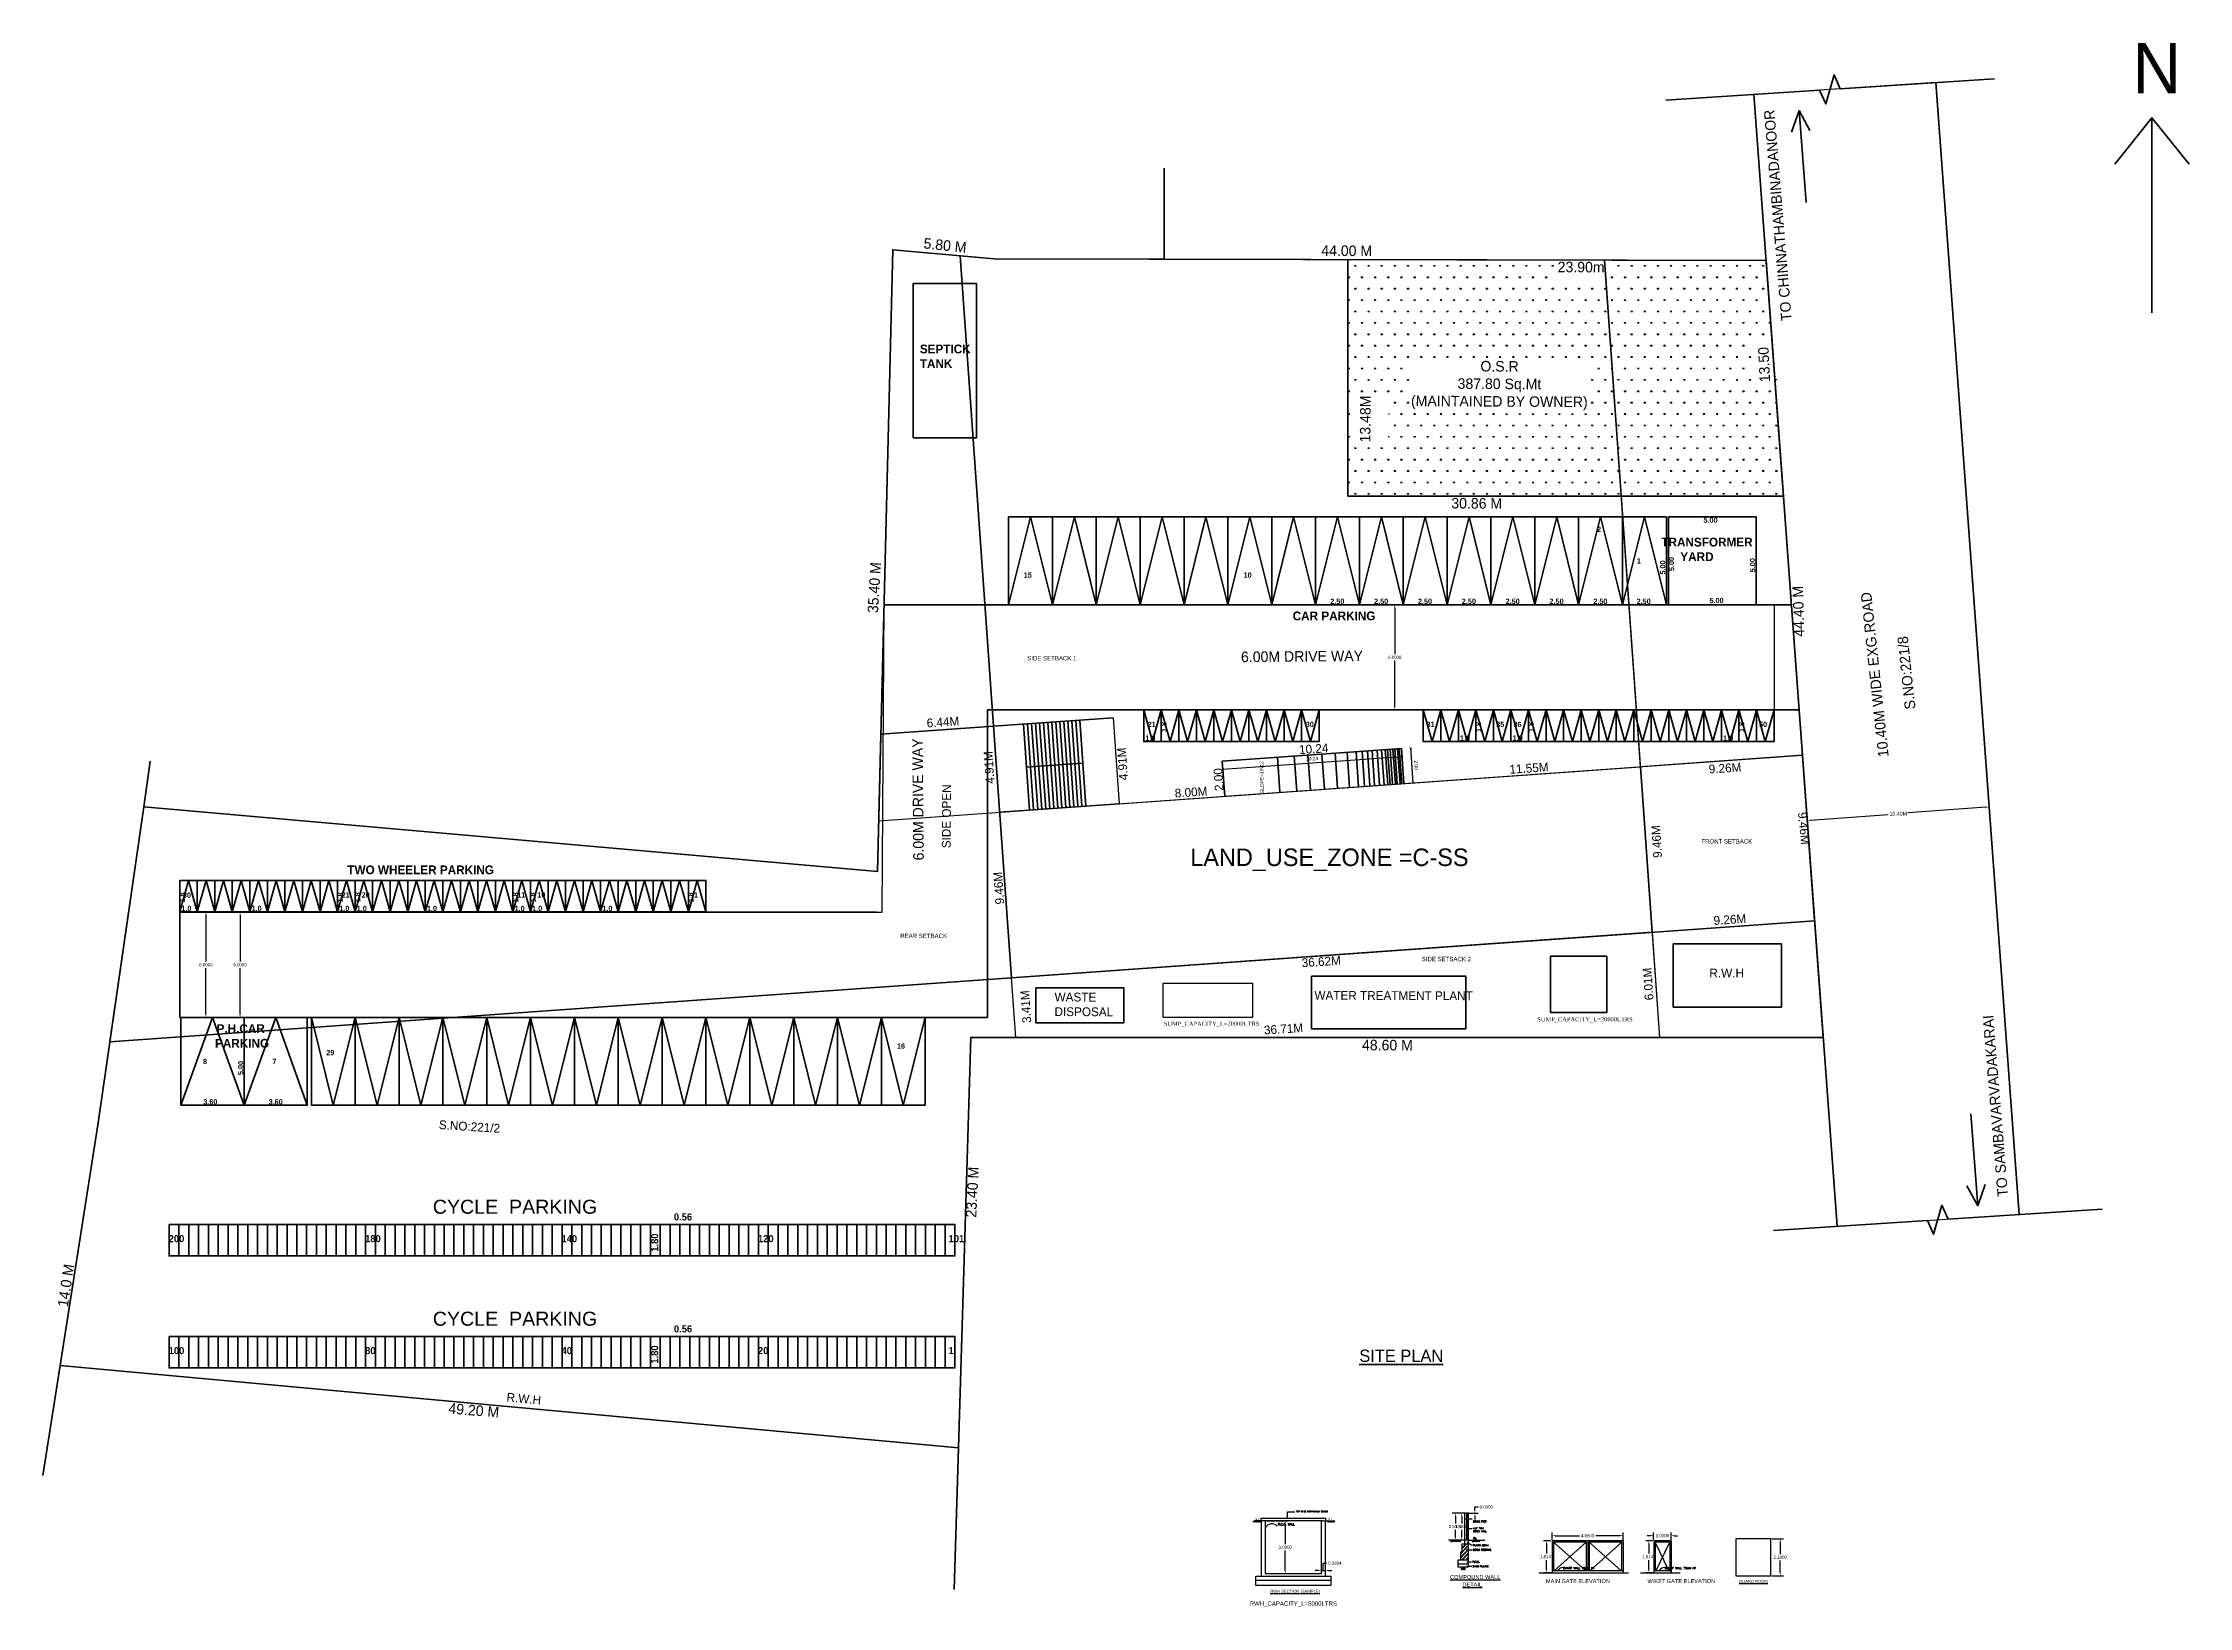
# Model space of a CAD drawing. Header units: metres. Extents: x 6102588 to 6102903, y -6660468 to -6660379.
# Drawn here: x 6102588.2 to 6102710.6, y -6660467.8 to -6660378.7 of the extents above; entities that cross this region are included whole.
import ezdxf

# ---------------------------------------------------------------- set-up
doc = ezdxf.new("R2010")
doc.units = ezdxf.units.M
doc.header["$LTSCALE"] = 500
doc.header["$MEASUREMENT"] = 0
for name, pattern in [('DASHED2', [0.375, 0.25, -0.125]), ('HIDDEN', [0.375, 0.25, -0.125]), ('PHANTOM2', [1.25, 0.625, -0.125, 0.125, -0.125, 0.125, -0.125])]:
    doc.linetypes.add(name, pattern=pattern)
doc.layers.get('0').update_dxf_attribs({"linetype": 'CONTINUOUS'})
doc.layers.get('Defpoints').update_dxf_attribs({"linetype": 'CONTINUOUS'})
for name, color, linetype, lineweight in [('BLK_1_DA_RAMP_1', 1, 'CONTINUOUS', 0), ('NORTH_DIRECTION', 7, 'CONTINUOUS', 0), ('WASTE_DISPOSAL', 7, 'CONTINUOUS', 0)]:
    doc.layers.add(name, color=color, linetype=linetype, lineweight=lineweight)
for name, color, linetype in [('BLK_1_LVL_0_BLDG_FOOT_PRINT', 1, 'CONTINUOUS'), ('BLK_1_LVL_0_FRONT_SETBACK', 2, 'CONTINUOUS'), ('BLK_1_LVL_0_REAR_SETBACK', 11, 'CONTINUOUS'), ('BLK_1_LVL_0_SIDE_SETBACK1', 171, 'CONTINUOUS'), ('BLK_1_LVL_0_SIDE_SETBACK2', 102, 'CONTINUOUS'), ('COMPOUNDWALL', 58, 'CONTINUOUS'), ('CYCLE_PARKING', 250, 'CONTINUOUS'), ('DIM', 205, 'CONTINUOUS'), ('DRIVE_WAY', 255, 'CONTINUOUS'), ('DRIVEWAY', 255, 'CONTINUOUS'), ('ED', 30, 'CONTINUOUS'), ('FIRE_SUMP', 194, 'CONTINUOUS'), ('FURN', 156, 'CONTINUOUS'), ('GUARD_ROOM', 2, 'CONTINUOUS'), ('INSITU_WASTE_TREATMENT_PLANT', 226, 'CONTINUOUS'), ('Layer1', 7, 'CONTINUOUS'), ('MAIN_GATE', 57, 'CONTINUOUS'), ('OSR_PLAN', 7, 'CONTINUOUS'), ('PER_AISLE_WIDTH', 5, 'CONTINUOUS'), ('PLOT_BOUNDARY', 70, 'CONTINUOUS'), ('ROAD_WIDTH', 1, 'CONTINUOUS'), ('RWH', 130, 'CONTINUOUS'), ('SEPTIC_TANK', 146, 'CONTINUOUS'), ('SURRENDER_ROAD_WIDTH', 2, 'CONTINUOUS'), ('TE', 7, 'CONTINUOUS'), ('TEXT', 4, 'CONTINUOUS'), ('TRANSFORMER_YARD', 7, 'CONTINUOUS'), ('TWO_WHEELER_DRIVE_WAY', 6, 'CONTINUOUS'), ('UG_SUMP', 194, 'CONTINUOUS'), ('WAL', 1, 'CONTINUOUS'), ('wall', 125, 'CONTINUOUS'), ('WICKET_GATE', 57, 'CONTINUOUS')]:
    doc.layers.add(name, color=color, linetype=linetype)
for name, color, linetype, plot in [('PARKING_SLOT', 30, 'CONTINUOUS', False), ('PLAN_INFO', 1, 'CONTINUOUS', False), ('TWO_WHEELER_PARKING', 2, 'CONTINUOUS', False)]:
    doc.layers.add(name, color=color, linetype=linetype, plot=plot)
doc.styles.add('gautham', font='arial.ttf')
doc.styles.add('GD', font='GOTHIC.TTF')
doc.styles.get("Standard").update_dxf_attribs({"font": 'GOTHIC.TTF'})
doc.styles.add('T', font='ROMI____.pfb', dxfattribs={"width": 1.2, "height": 24})
doc.styles.add('T1', font='ROMANS.shx', dxfattribs={"width": 0.96, "height": 4})
doc.styles.add('UATEXT', font='GOTHIC.TTF')
doc.styles.add('USA TEXT', font='GOTHIC.TTF')
doc.dimstyles.new('1-100-ED', dxfattribs={"dimtxt": 0.2, "dimasz": 0.15, "dimexe": 0.18, "dimexo": 0.0625, "dimgap": 0.15, "dimtad": 1, "dimzin": 0, "dimdsep": 46, "dimtxsty": 'USA TEXT', "dimblk": 'ARCHTICK', "dimcen": 0.1, "dimse1": 1, "dimse2": 1, "dimclrd": 256, "dimclrt": 256, "dimadec": 0, "dimazin": 0, "dimtfac": 1, "dimtofl": 0, "dimtmove": 0, "dimatfit": 3, "dimldrblk": 'ARCHTICK', "dimfxl": 0, "dimtolj": 1, "dimtzin": 0, "dimarcsym": 0})
doc.dimstyles.get("Standard").update_dxf_attribs({"dimtxt": 0.18, "dimasz": 0.18, "dimexe": 0.18, "dimexo": 0.0625, "dimgap": 0.09, "dimtad": 0, "dimtih": 1, "dimtoh": 1, "dimdec": 4, "dimzin": 0, "dimdsep": 46, "dimtxsty": 'Standard', "dimcen": 0.09, "dimadec": 0, "dimazin": 0, "dimtfac": 1, "dimtdec": 4, "dimtofl": 0, "dimtmove": 0, "dimatfit": 3, "dimfxl": 0, "dimtolj": 1, "dimtzin": 0, "dimarcsym": 0})

# ---------------------------------------------------------------- blocks, each defined once
blk = doc.blocks.new('*D88')
at = {"layer": 'Defpoints', "color": 0}
for p in [(6102686.74, -6660463.96), (6102686.74, -6660466.06), (6102687.27, -6660466.06)]:
    blk.add_point(p, dxfattribs=at)
at = {"layer": 'GUARD_ROOM', "color": 0, "lineweight": -2}
for p, q in [((6102686.8, -6660463.96), (6102687.45, -6660463.96)), ((6102687.27, -6660464.14), (6102687.27, -6660464.83)), ((6102687.27, -6660465.88), (6102687.27, -6660465.2)), ((6102686.8, -6660466.06), (6102687.45, -6660466.06))]:
    blk.add_line(p, q, dxfattribs=at)
at = {"layer": 'GUARD_ROOM', "color": 0}
for points in [[(6102687.24, -6660464.14), (6102687.3, -6660464.14), (6102687.27, -6660463.96)], [(6102687.24, -6660465.88), (6102687.3, -6660465.88), (6102687.27, -6660466.06)]]:
    blk.add_solid(points, dxfattribs=at)
at = {"layer": 'GUARD_ROOM', "color": 0, "insert": (6102687.27, -6660465.01), "char_height": 0.18, "attachment_point": 5}
blk.add_mtext('\\A1;2.1000', dxfattribs=at)
blk = doc.blocks.new('ARROW2')
at = {"layer": 'FURN'}
for points in [[(0, 0, 0, 1.41, 0), (-4, 4, 1.41, 1.41, 0)], [(0, 0, 0, 1.41, 0), (4, 4, 1.41, 1.41, 0)]]:
    blk.add_lwpolyline(points, format="xyseb", dxfattribs=at)
blk = doc.blocks.new('*D89')
at = {"layer": 'Defpoints', "color": 0}
for p in [(6102661.11, -6660465.94), (6102661.34, -6660465.76), (6102661.34, -6660465.94)]:
    blk.add_point(p, dxfattribs=at)
at = {"layer": 'ED', "color": 0, "lineweight": -2}
for p, q in [((6102661.11, -6660465.88), (6102661.11, -6660465.58)), ((6102661.22, -6660465.76), (6102661.22, -6660465.35)), ((6102661.22, -6660465.35), (6102661.4, -6660465.35)), ((6102661.34, -6660465.88), (6102661.34, -6660465.58)), ((6102660.93, -6660465.76), (6102660.75, -6660465.76)), ((6102661.11, -6660465.76), (6102661.34, -6660465.76)), ((6102661.52, -6660465.76), (6102661.7, -6660465.76))]:
    blk.add_line(p, q, dxfattribs=at)
at = {"layer": 'ED', "color": 0}
for points in [[(6102660.93, -6660465.73), (6102660.93, -6660465.79), (6102661.11, -6660465.76)], [(6102661.52, -6660465.73), (6102661.52, -6660465.79), (6102661.34, -6660465.76)]]:
    blk.add_solid(points, dxfattribs=at)
at = {"layer": 'ED', "color": 0, "insert": (6102661.87, -6660465.35), "char_height": 0.18, "attachment_point": 5}
blk.add_mtext('\\A1;0.2284', dxfattribs=at)
blk = doc.blocks.new('*D90')
at = {"layer": 'Defpoints', "color": 0}
for p in [(6102657.91, -6660462.94), (6102659.05, -6660462.94), (6102657.91, -6660465.94)]:
    blk.add_point(p, dxfattribs=at)
at = {"layer": 'RWH', "color": 0, "lineweight": -2}
for p, q in [((6102657.98, -6660462.94), (6102659.23, -6660462.94)), ((6102659.05, -6660463.12), (6102659.05, -6660464.26)), ((6102659.05, -6660465.76), (6102659.05, -6660464.63)), ((6102657.98, -6660465.94), (6102659.23, -6660465.94))]:
    blk.add_line(p, q, dxfattribs=at)
at = {"layer": 'RWH', "color": 0}
for points in [[(6102659.02, -6660463.12), (6102659.08, -6660463.12), (6102659.05, -6660462.94)], [(6102659.02, -6660465.76), (6102659.08, -6660465.76), (6102659.05, -6660465.94)]]:
    blk.add_solid(points, dxfattribs=at)
at = {"layer": 'RWH', "color": 0, "insert": (6102659.05, -6660464.44), "char_height": 0.18, "attachment_point": 5}
blk.add_mtext('\\A1;3.0000', dxfattribs=at)
blk = doc.blocks.new('*D91')
at = {"layer": 'Defpoints', "color": 0}
for p in [(6102673.95, -6660464.07), (6102674.26, -6660464.07), (6102674.26, -6660465.89)]:
    blk.add_point(p, dxfattribs=at)
at = {"layer": 'MAIN_GATE', "color": 0, "lineweight": -2}
for p, q in [((6102674.2, -6660464.07), (6102673.77, -6660464.07)), ((6102673.95, -6660464.25), (6102673.95, -6660464.8)), ((6102673.95, -6660465.71), (6102673.95, -6660465.17)), ((6102674.2, -6660465.89), (6102673.77, -6660465.89))]:
    blk.add_line(p, q, dxfattribs=at)
at = {"layer": 'MAIN_GATE', "color": 0}
for points in [[(6102673.92, -6660464.25), (6102673.98, -6660464.25), (6102673.95, -6660464.07)], [(6102673.92, -6660465.71), (6102673.98, -6660465.71), (6102673.95, -6660465.89)]]:
    blk.add_solid(points, dxfattribs=at)
at = {"layer": 'MAIN_GATE', "color": 0, "insert": (6102673.95, -6660464.98), "char_height": 0.18, "attachment_point": 5}
blk.add_mtext('\\A1;1.8147', dxfattribs=at)
blk = doc.blocks.new('*D92')
at = {"layer": 'Defpoints', "color": 0}
for p in [(6102674.26, -6660464.07), (6102678.32, -6660463.78), (6102678.32, -6660464.07)]:
    blk.add_point(p, dxfattribs=at)
at = {"layer": 'MAIN_GATE', "color": 0, "lineweight": -2}
for p, q in [((6102674.26, -6660464.01), (6102674.26, -6660463.6)), ((6102674.44, -6660463.78), (6102675.83, -6660463.78)), ((6102678.14, -6660463.78), (6102676.76, -6660463.78)), ((6102678.32, -6660464.01), (6102678.32, -6660463.6))]:
    blk.add_line(p, q, dxfattribs=at)
at = {"layer": 'MAIN_GATE', "color": 0}
for points in [[(6102674.44, -6660463.75), (6102674.44, -6660463.81), (6102674.26, -6660463.78)], [(6102678.14, -6660463.75), (6102678.14, -6660463.81), (6102678.32, -6660463.78)]]:
    blk.add_solid(points, dxfattribs=at)
at = {"layer": 'MAIN_GATE', "color": 0, "insert": (6102676.29, -6660463.78), "char_height": 0.18, "attachment_point": 5}
blk.add_mtext('\\A1;4.0600', dxfattribs=at)
blk = doc.blocks.new('*D93')
at = {"layer": 'Defpoints', "color": 0}
for p in [(6102679.78, -6660464.07), (6102680.05, -6660464.07), (6102680.05, -6660465.89)]:
    blk.add_point(p, dxfattribs=at)
at = {"layer": 'WICKET_GATE', "color": 0, "lineweight": -2}
for p, q in [((6102679.99, -6660464.07), (6102679.6, -6660464.07)), ((6102679.78, -6660464.25), (6102679.78, -6660464.8)), ((6102679.78, -6660465.71), (6102679.78, -6660465.17)), ((6102679.99, -6660465.89), (6102679.6, -6660465.89))]:
    blk.add_line(p, q, dxfattribs=at)
at = {"layer": 'WICKET_GATE', "color": 0}
for points in [[(6102679.75, -6660464.25), (6102679.81, -6660464.25), (6102679.78, -6660464.07)], [(6102679.75, -6660465.71), (6102679.81, -6660465.71), (6102679.78, -6660465.89)]]:
    blk.add_solid(points, dxfattribs=at)
at = {"layer": 'WICKET_GATE', "color": 0, "insert": (6102679.78, -6660464.98), "char_height": 0.18, "attachment_point": 5}
blk.add_mtext('\\A1;1.8147', dxfattribs=at)
blk = doc.blocks.new('*D94')
at = {"layer": 'Defpoints', "color": 0}
for p in [(6102680.05, -6660464.07), (6102681.05, -6660463.78), (6102681.05, -6660464.07)]:
    blk.add_point(p, dxfattribs=at)
at = {"layer": 'WICKET_GATE', "color": 0, "lineweight": -2}
for p, q in [((6102679.87, -6660463.78), (6102679.69, -6660463.78)), ((6102680.05, -6660464.01), (6102680.05, -6660463.6)), ((6102681.05, -6660464.01), (6102681.05, -6660463.6)), ((6102681.23, -6660463.78), (6102681.41, -6660463.78))]:
    blk.add_line(p, q, dxfattribs=at)
at = {"layer": 'WICKET_GATE', "color": 0}
for points in [[(6102679.87, -6660463.75), (6102679.87, -6660463.81), (6102680.05, -6660463.78)], [(6102681.23, -6660463.75), (6102681.23, -6660463.81), (6102681.05, -6660463.78)]]:
    blk.add_solid(points, dxfattribs=at)
at = {"layer": 'WICKET_GATE', "color": 0, "insert": (6102680.55, -6660463.78), "char_height": 0.18, "attachment_point": 5}
blk.add_mtext('\\A1;1.0000', dxfattribs=at)
blk = doc.blocks.new('*D95')
at = {"layer": 'COMPOUNDWALL', "color": 0, "lineweight": -2}
for p, q in [((6102669.32, -6660462.5), (6102668.93, -6660462.5)), ((6102669.11, -6660462.68), (6102669.11, -6660463.08)), ((6102669.32, -6660464.03), (6102668.93, -6660464.03)), ((6102669.11, -6660463.85), (6102669.11, -6660463.45))]:
    blk.add_line(p, q, dxfattribs=at)
at = {"layer": 'COMPOUNDWALL', "color": 0}
for points in [[(6102669.08, -6660462.68), (6102669.14, -6660462.68), (6102669.11, -6660462.5)], [(6102669.08, -6660463.85), (6102669.14, -6660463.85), (6102669.11, -6660464.03)]]:
    blk.add_solid(points, dxfattribs=at)
at = {"layer": 'Defpoints', "color": 0}
for p in [(6102669.11, -6660462.5), (6102669.39, -6660462.5), (6102669.39, -6660464.03)]:
    blk.add_point(p, dxfattribs=at)
at = {"layer": 'COMPOUNDWALL', "color": 0, "insert": (6102669.11, -6660463.26), "char_height": 0.18, "attachment_point": 5}
blk.add_mtext('\\A1;1.5333', dxfattribs=at)
blk = doc.blocks.new('*D96')
at = {"layer": 'COMPOUNDWALL', "color": 0, "lineweight": -2}
for p, q in [((6102669.32, -6660462.5), (6102668.57, -6660462.5)), ((6102668.75, -6660462.68), (6102668.75, -6660463.08)), ((6102669.32, -6660464.03), (6102668.57, -6660464.03)), ((6102668.75, -6660463.85), (6102668.75, -6660463.45))]:
    blk.add_line(p, q, dxfattribs=at)
at = {"layer": 'COMPOUNDWALL', "color": 0}
for points in [[(6102668.72, -6660462.68), (6102668.78, -6660462.68), (6102668.75, -6660462.5)], [(6102668.72, -6660463.85), (6102668.78, -6660463.85), (6102668.75, -6660464.03)]]:
    blk.add_solid(points, dxfattribs=at)
at = {"layer": 'Defpoints', "color": 0}
for p in [(6102669.39, -6660462.5), (6102668.75, -6660464.03), (6102669.39, -6660464.03)]:
    blk.add_point(p, dxfattribs=at)
at = {"layer": 'COMPOUNDWALL', "color": 0, "insert": (6102668.75, -6660463.26), "char_height": 0.18, "attachment_point": 5}
blk.add_mtext('\\A1;1.5333', dxfattribs=at)
blk = doc.blocks.new('*D97')
at = {"layer": 'COMPOUNDWALL', "color": 0, "lineweight": -2}
for p, q in [((6102669.45, -6660462.5), (6102670.04, -6660462.5)), ((6102669.45, -6660462.5), (6102670.04, -6660462.5)), ((6102669.86, -6660462.32), (6102669.86, -6660462.14)), ((6102669.86, -6660462.14), (6102670.04, -6660462.14)), ((6102669.86, -6660462.68), (6102669.86, -6660462.86))]:
    blk.add_line(p, q, dxfattribs=at)
at = {"layer": 'COMPOUNDWALL', "color": 0}
for points in [[(6102669.83, -6660462.32), (6102669.89, -6660462.32), (6102669.86, -6660462.5)], [(6102669.83, -6660462.68), (6102669.89, -6660462.68), (6102669.86, -6660462.5)]]:
    blk.add_solid(points, dxfattribs=at)
at = {"layer": 'Defpoints', "color": 0}
for p in [(6102669.39, -6660462.5), (6102669.39, -6660462.5), (6102669.86, -6660462.5)]:
    blk.add_point(p, dxfattribs=at)
at = {"layer": 'COMPOUNDWALL', "color": 0, "insert": (6102670.51, -6660462.14), "char_height": 0.18, "attachment_point": 5}
blk.add_mtext('\\A1;0.0000', dxfattribs=at)
blk = doc.blocks.new('*D104')
at = {"layer": 'Defpoints', "color": 0, "linetype": 'ByBlock'}
for p in [(6102688.8, -6660422.83), (6102699.17, -6660422.06), (6102699.18, -6660422.25)]:
    blk.add_point(p, dxfattribs=at)
at = {"layer": 'SURRENDER_ROAD_WIDTH', "color": 0, "linetype": 'ByBlock', "lineweight": -2}
for p, q in [((6102688.8, -6660422.89), (6102688.82, -6660423.19)), ((6102688.99, -6660423), (6102693.42, -6660422.67)), ((6102699, -6660422.26), (6102694.57, -6660422.59)), ((6102699.17, -6660422.13), (6102699.2, -6660422.43))]:
    blk.add_line(p, q, dxfattribs=at)
at = {"layer": 'SURRENDER_ROAD_WIDTH', "color": 0, "linetype": 'ByBlock'}
for points in [[(6102699, -6660422.23), (6102699, -6660422.29), (6102699.18, -6660422.25)], [(6102688.99, -6660422.97), (6102688.99, -6660423.03), (6102688.81, -6660423.01)]]:
    blk.add_solid(points, dxfattribs=at)
at = {"layer": 'SURRENDER_ROAD_WIDTH', "color": 0, "linetype": 'ByBlock', "lineweight": 35, "insert": (6102694, -6660422.63), "char_height": 0.18, "attachment_point": 5}
blk.add_mtext('\\A1;{\\H1.2x;10.40M}', dxfattribs=at)
blk = doc.blocks.new('_ArchTick')
at = {"color": 0, "linetype": 'ByBlock', "const_width": 0.15}
blk.add_lwpolyline([(-0.5, -0.5), (0.5, 0.5)], dxfattribs=at)
blk = doc.blocks.new('*D101')
at = {"layer": 'BLK_1_DA_RAMP_1', "color": 1, "linetype": 'PHANTOM2', "lineweight": -2}
blk.add_line((6102665.71, -6660419.39), (6102655.49, -6660420.12), dxfattribs=at)
at = {"layer": 'Defpoints', "color": 0}
for p in [(6102665.67, -6660418.91), (6102655.46, -6660419.64), (6102655.49, -6660420.12)]:
    blk.add_point(p, dxfattribs=at)
at = {"layer": 'BLK_1_DA_RAMP_1', "color": 1, "lineweight": -2, "xscale": 0.15, "yscale": 0.15, "zscale": 0.15}
for p, rotation in [((6102655.49, -6660420.12), 184.0604642333235), ((6102665.71, -6660419.39), 4.060464233323522)]:
    blk.add_blockref('_ArchTick', p, dxfattribs=dict(at, rotation=rotation))
at = {"layer": 'BLK_1_DA_RAMP_1', "color": 1, "insert": (6102660.58, -6660419.5), "char_height": 0.2, "attachment_point": 5, "rotation": 4.0605}
blk.add_mtext('\\A1;10.24', dxfattribs=at)
blk = doc.blocks.new('*D102')
at = {"layer": 'BLK_1_DA_RAMP_1', "color": 2, "linetype": 'PHANTOM2', "lineweight": -2}
blk.add_line((6102666.19, -6660418.88), (6102666.33, -6660420.87), dxfattribs=at)
at = {"layer": 'Defpoints', "color": 0}
for p in [(6102665.67, -6660418.91), (6102665.82, -6660420.91), (6102666.33, -6660420.87)]:
    blk.add_point(p, dxfattribs=at)
at = {"layer": 'BLK_1_DA_RAMP_1', "color": 2, "lineweight": -2, "xscale": 0.15, "yscale": 0.15, "zscale": 0.15}
for p, rotation in [((6102666.19, -6660418.88), 94.06046415785241), ((6102666.33, -6660420.87), 274.0604641578524)]:
    blk.add_blockref('_ArchTick', p, dxfattribs=dict(at, rotation=rotation))
at = {"layer": 'BLK_1_DA_RAMP_1', "color": 2, "insert": (6102666.51, -6660419.86), "char_height": 0.2, "attachment_point": 5, "rotation": 274.0605}
blk.add_mtext('\\A1;2.00', dxfattribs=at)
blk = doc.blocks.new('*D103')
at = {"layer": 'Defpoints', "color": 0}
for p in [(6102665.29, -6660410.72), (6102666.92, -6660410.72), (6102666.92, -6660416.72)]:
    blk.add_point(p, dxfattribs=at)
at = {"layer": 'DRIVE_WAY', "color": 0, "lineweight": -2}
for p, q in [((6102666.86, -6660410.72), (6102665.11, -6660410.72)), ((6102665.29, -6660410.9), (6102665.29, -6660413.53)), ((6102665.29, -6660416.54), (6102665.29, -6660413.9)), ((6102666.86, -6660416.72), (6102665.11, -6660416.72))]:
    blk.add_line(p, q, dxfattribs=at)
at = {"layer": 'DRIVE_WAY', "color": 0}
for points in [[(6102665.26, -6660410.9), (6102665.32, -6660410.9), (6102665.29, -6660410.72)], [(6102665.26, -6660416.54), (6102665.32, -6660416.54), (6102665.29, -6660416.72)]]:
    blk.add_solid(points, dxfattribs=at)
at = {"layer": 'DRIVE_WAY', "color": 0, "insert": (6102665.29, -6660413.72), "char_height": 0.18, "attachment_point": 5}
blk.add_mtext('\\A1;6.0000', dxfattribs=at)
blk = doc.blocks.new('*D99')
at = {"layer": 'Defpoints', "color": 0}
for p in [(6102596.02, -6660428.24), (6102596.02, -6660434.24), (6102599.46, -6660434.24)]:
    blk.add_point(p, dxfattribs=at)
at = {"layer": 'DRIVE_WAY', "color": 0, "lineweight": -2}
for p, q in [((6102596.08, -6660428.24), (6102599.64, -6660428.24)), ((6102599.46, -6660428.42), (6102599.46, -6660431.06)), ((6102599.46, -6660434.06), (6102599.46, -6660431.43)), ((6102596.08, -6660434.24), (6102599.64, -6660434.24))]:
    blk.add_line(p, q, dxfattribs=at)
at = {"layer": 'DRIVE_WAY', "color": 0}
for points in [[(6102599.43, -6660428.42), (6102599.49, -6660428.42), (6102599.46, -6660428.24)], [(6102599.43, -6660434.06), (6102599.49, -6660434.06), (6102599.46, -6660434.24)]]:
    blk.add_solid(points, dxfattribs=at)
at = {"layer": 'DRIVE_WAY', "color": 0, "insert": (6102599.46, -6660431.24), "char_height": 0.18, "attachment_point": 5}
blk.add_mtext('\\A1;6.0000', dxfattribs=at)
blk = doc.blocks.new('*D100')
at = {"layer": 'Defpoints', "color": 0}
for p in [(6102596.02, -6660428.24), (6102596.02, -6660434.24), (6102597.51, -6660434.24)]:
    blk.add_point(p, dxfattribs=at)
at = {"layer": 'TWO_WHEELER_DRIVE_WAY', "color": 0, "lineweight": -2}
for p, q in [((6102596.08, -6660428.24), (6102597.69, -6660428.24)), ((6102597.51, -6660428.42), (6102597.51, -6660431.06)), ((6102597.51, -6660434.06), (6102597.51, -6660431.43)), ((6102596.08, -6660434.24), (6102597.69, -6660434.24))]:
    blk.add_line(p, q, dxfattribs=at)
at = {"layer": 'TWO_WHEELER_DRIVE_WAY', "color": 0}
for points in [[(6102597.48, -6660428.42), (6102597.54, -6660428.42), (6102597.51, -6660428.24)], [(6102597.48, -6660434.06), (6102597.54, -6660434.06), (6102597.51, -6660434.24)]]:
    blk.add_solid(points, dxfattribs=at)
at = {"layer": 'TWO_WHEELER_DRIVE_WAY', "color": 0, "insert": (6102597.51, -6660431.24), "char_height": 0.18, "attachment_point": 5}
blk.add_mtext('\\A1;6.0000', dxfattribs=at)

msp = doc.modelspace()

# ---------------------------------------------------------------- hatches: boundary and pattern name
at = {"linetype": 'ByBlock', "lineweight": 50}
h = msp.add_hatch(dxfattribs=at)
h.set_pattern_fill('SWAMP', color=256, scale=0.75, style=0)
h.set_pattern_definition([(0, (6096253.12635, -6657205.52487), (0.375, 0.64951905), [0.09375, -0.65625]), (90, (6096253.17322, -6657205.52487), (-0.375, 0.649519052), [0.046875, -1.252163104]), (90, (6096253.18494, -6657205.52487), (-0.375, 0.649519052), [0.0375, -1.261538105]), (90, (6096253.1615, -6657205.52487), (-0.375, 0.649519052), [0.0375, -1.261538105]), (60, (6096253.19666, -6657205.52487), (-0.375, 0.64951905), [0.03, -0.72]), (120, (6096253.1498, -6657205.52487), (-0.75, 3e-10), [0.03, -0.72])])
h.paths.add_polyline_path([(6102687.44977, -6660404.52789), (6102686.4619, -6660391.10385), (6102662.62452, -6660391.04954), (6102662.62452, -6660394.53126), (6102662.62452, -6660404.52789)])
h.paths.add_polyline_path([(6102687.05823, -6660398.24079), (6102686.93993, -6660395.86066), (6102685.64628, -6660395.92496), (6102685.76459, -6660398.3051)], flags=17)
h.paths.add_polyline_path([(6102664.93816, -6660401.75422), (6102664.95772, -6660398.60357), (6102662.86088, -6660398.59552), (6102662.84131, -6660401.74618)], flags=16)
h.paths.add_polyline_path([(6102674.34646, -6660392.11777), (6102677.51302, -6660392.13744), (6102677.52107, -6660390.84222), (6102674.35451, -6660390.82256)])
h.paths.add_polyline_path([(6102666.13136, -6660396.64989), (6102676.40968, -6660396.71373), (6102676.39024, -6660399.84412), (6102666.11192, -6660399.78029)], flags=16)

# ---------------------------------------------------------------- linework, layer by layer
at = {"linetype": 'Continuous', "lineweight": 35}
for p, q in [((6102700.8912, -6660445.4754), (6102696.14377, -6660380.96322)), ((6102690.51234, -6660446.14478), (6102685.76491, -6660381.6326)), ((6102688.34198, -6660382.55319), (6102687.91187, -6660383.78001)), ((6102688.34198, -6660382.55319), (6102688.74261, -6660387.80065)), ((6102688.34198, -6660382.55319), (6102688.95336, -6660383.7005)), ((6102698.52852, -6660444.98261), (6102698.12789, -6660439.73515)), ((6102698.52852, -6660444.98261), (6102697.91714, -6660443.8353)), ((6102698.52852, -6660444.98261), (6102698.95863, -6660443.75579))]:
    msp.add_line(p, q, dxfattribs=at)
at = {"color": 0, "linetype": 'ByBlock', "lineweight": 35}
for p, q in [((6102635.80977, -6660425.92799), (6102636.66743, -6660390.48693)), ((6102635.75378, -6660428.24178), (6102596.01765, -6660428.24178)), ((6102596.01765, -6660428.24178), (6102596.01765, -6660434.24178)), ((6102642.07624, -6660434.24178), (6102596.01765, -6660434.24178))]:
    msp.add_line(p, q, dxfattribs=at)
at = {"linetype": 'ByBlock', "lineweight": 35}
for p, q in [((6102642.45452, -6660391.00357), (6102636.66744, -6660390.48685)), ((6102642.45452, -6660391.00357), (6102686.4619, -6660391.10385)), ((6102662.62452, -6660391.04954), (6102662.62452, -6660394.53126)), ((6102662.62452, -6660404.52789), (6102687.44977, -6660404.52789)), ((6102663.27752, -6660405.71887), (6102655.77752, -6660405.71887)), ((6102655.77752, -6660405.71887), (6102655.77752, -6660410.71887)), ((6102658.27752, -6660405.71887), (6102658.27752, -6660410.71887)), ((6102660.77752, -6660405.71887), (6102660.77752, -6660410.71887)), ((6102665.77752, -6660405.71887), (6102663.27752, -6660405.71887)), ((6102663.27752, -6660405.71887), (6102663.27752, -6660410.71887)), ((6102665.77752, -6660410.71887), (6102665.77752, -6660405.71887)), ((6102665.77752, -6660405.71887), (6102665.77752, -6660410.71887)), ((6102668.27752, -6660405.71887), (6102665.77752, -6660405.71887)), ((6102670.77752, -6660405.71887), (6102668.27752, -6660405.71887)), ((6102668.27752, -6660410.71887), (6102668.27752, -6660405.71887)), ((6102673.27752, -6660405.71887), (6102670.77752, -6660405.71887)), ((6102670.77752, -6660410.71887), (6102670.77752, -6660405.71887)), ((6102675.77752, -6660405.71887), (6102673.27752, -6660405.71887)), ((6102673.27752, -6660410.71887), (6102673.27752, -6660405.71887)), ((6102678.27752, -6660405.71887), (6102675.77752, -6660405.71887)), ((6102675.77752, -6660410.71887), (6102675.77752, -6660405.71887)), ((6102680.77752, -6660405.71887), (6102678.27752, -6660405.71887)), ((6102678.27752, -6660410.71887), (6102678.27752, -6660405.71887)), ((6102680.77752, -6660410.71887), (6102680.77752, -6660405.71887)), ((6102680.9062, -6660405.71887), (6102685.9062, -6660405.71887)), ((6102680.9062, -6660410.71887), (6102680.9062, -6660405.71887)), ((6102685.9062, -6660410.71887), (6102685.9062, -6660405.71887)), ((6102636.17783, -6660410.71887), (6102687.90536, -6660410.71887)), ((6102665.77752, -6660410.71887), (6102662.17752, -6660410.71887)), ((6102642.07624, -6660416.71887), (6102688.3469, -6660416.71887)), ((6102642.07624, -6660416.71887), (6102642.07624, -6660434.24178)), ((6102650.98002, -6660416.71887), (6102650.98002, -6660418.51887)), ((6102650.98002, -6660416.71887), (6102650.98002, -6660418.51887)), ((6102650.98002, -6660418.51887), (6102650.98002, -6660416.71887)), ((6102651.98002, -6660416.71887), (6102651.98002, -6660418.51887)), ((6102651.98002, -6660416.71887), (6102651.98002, -6660418.51887)), ((6102651.98002, -6660418.51887), (6102651.98002, -6660416.71887)), ((6102651.98002, -6660416.71887), (6102651.98002, -6660418.51887)), ((6102651.98002, -6660416.71887), (6102651.98002, -6660418.51887)), ((6102651.98002, -6660418.51887), (6102651.98002, -6660416.71887)), ((6102652.98002, -6660416.71887), (6102652.98002, -6660418.51887)), ((6102652.98002, -6660416.71887), (6102652.98002, -6660418.51887)), ((6102652.98002, -6660418.51887), (6102652.98002, -6660416.71887)), ((6102653.98002, -6660416.71887), (6102653.98002, -6660418.51887)), ((6102653.98002, -6660416.71887), (6102653.98002, -6660418.51887)), ((6102653.98002, -6660418.51887), (6102653.98002, -6660416.71887)), ((6102654.98002, -6660416.71887), (6102654.98002, -6660418.51887)), ((6102654.98002, -6660416.71887), (6102654.98002, -6660418.51887)), ((6102654.98002, -6660418.51887), (6102654.98002, -6660416.71887)), ((6102655.98002, -6660416.71887), (6102655.98002, -6660418.51887)), ((6102655.98002, -6660416.71887), (6102655.98002, -6660418.51887)), ((6102655.98002, -6660418.51887), (6102655.98002, -6660416.71887)), ((6102656.98002, -6660416.71887), (6102656.98002, -6660418.51887)), ((6102656.98002, -6660416.71887), (6102656.98002, -6660418.51887)), ((6102656.98002, -6660418.51887), (6102656.98002, -6660416.71887)), ((6102658.75527, -6660416.71887), (6102657.75527, -6660416.71887)), ((6102657.98002, -6660416.71887), (6102657.98002, -6660418.51887)), ((6102657.98002, -6660416.71887), (6102657.98002, -6660418.51887)), ((6102657.98002, -6660418.51887), (6102657.98002, -6660416.71887)), ((6102659.75527, -6660416.71887), (6102658.75527, -6660416.71887)), ((6102658.98002, -6660416.71887), (6102658.98002, -6660418.51887)), ((6102658.98002, -6660416.71887), (6102658.98002, -6660418.51887)), ((6102658.98002, -6660418.51887), (6102658.98002, -6660416.71887)), ((6102660.75527, -6660416.71887), (6102659.75527, -6660416.71887)), ((6102659.98002, -6660416.71887), (6102659.98002, -6660418.51887)), ((6102659.98002, -6660416.71887), (6102659.98002, -6660418.51887)), ((6102659.98002, -6660418.51887), (6102659.98002, -6660416.71887)), ((6102661.75527, -6660416.71887), (6102660.75527, -6660416.71887)), ((6102660.98002, -6660418.51887), (6102660.98002, -6660416.71887)), ((6102662.75527, -6660416.71887), (6102661.75527, -6660416.71887)), ((6102663.75527, -6660416.71887), (6102662.75527, -6660416.71887)), ((6102664.75527, -6660416.71887), (6102663.75527, -6660416.71887)), ((6102665.75527, -6660416.71887), (6102664.75527, -6660416.71887)), ((6102666.75527, -6660416.71887), (6102665.75527, -6660416.71887)), ((6102667.75527, -6660416.71887), (6102666.75527, -6660416.71887)), ((6102666.91876, -6660416.71887), (6102666.91876, -6660418.51887)), ((6102666.91876, -6660416.71887), (6102666.91876, -6660418.51887)), ((6102666.91876, -6660418.51887), (6102666.91876, -6660416.71887)), ((6102668.75527, -6660416.71887), (6102667.75527, -6660416.71887)), ((6102667.91876, -6660416.71887), (6102667.91876, -6660418.51887)), ((6102667.91876, -6660416.71887), (6102667.91876, -6660418.51887)), ((6102667.91876, -6660418.51887), (6102667.91876, -6660416.71887)), ((6102669.75527, -6660416.71887), (6102668.75527, -6660416.71887)), ((6102668.91876, -6660416.71887), (6102668.91876, -6660418.51887)), ((6102668.91876, -6660416.71887), (6102668.91876, -6660418.51887)), ((6102668.91876, -6660418.51887), (6102668.91876, -6660416.71887)), ((6102670.75527, -6660416.71887), (6102669.75527, -6660416.71887)), ((6102669.91876, -6660416.71887), (6102669.91876, -6660418.51887)), ((6102669.91876, -6660416.71887), (6102669.91876, -6660418.51887)), ((6102669.91876, -6660418.51887), (6102669.91876, -6660416.71887)), ((6102671.75527, -6660416.71887), (6102670.75527, -6660416.71887)), ((6102670.91876, -6660416.71887), (6102670.91876, -6660418.51887)), ((6102670.91876, -6660418.51887), (6102670.91876, -6660416.71887)), ((6102670.91876, -6660416.71887), (6102670.91876, -6660418.51887)), ((6102670.91876, -6660416.71887), (6102670.91876, -6660418.51887)), ((6102670.91876, -6660418.51887), (6102670.91876, -6660416.71887)), ((6102672.75527, -6660416.71887), (6102671.75527, -6660416.71887)), ((6102671.91876, -6660416.71887), (6102671.91876, -6660418.51887)), ((6102671.91876, -6660416.71887), (6102671.91876, -6660418.51887)), ((6102671.91876, -6660418.51887), (6102671.91876, -6660416.71887)), ((6102671.91876, -6660416.71887), (6102671.91876, -6660418.51887)), ((6102671.91876, -6660418.51887), (6102671.91876, -6660416.71887)), ((6102673.75527, -6660416.71887), (6102672.75527, -6660416.71887)), ((6102672.91876, -6660416.71887), (6102672.91876, -6660418.51887)), ((6102672.91876, -6660416.71887), (6102672.91876, -6660418.51887)), ((6102672.91876, -6660418.51887), (6102672.91876, -6660416.71887)), ((6102672.91876, -6660416.71887), (6102672.91876, -6660418.51887)), ((6102672.91876, -6660416.71887), (6102672.91876, -6660418.51887)), ((6102672.91876, -6660418.51887), (6102672.91876, -6660416.71887)), ((6102674.75527, -6660416.71887), (6102673.75527, -6660416.71887)), ((6102673.91876, -6660416.71887), (6102673.91876, -6660418.51887)), ((6102673.91876, -6660416.71887), (6102673.91876, -6660418.51887)), ((6102673.91876, -6660418.51887), (6102673.91876, -6660416.71887)), ((6102675.75527, -6660416.71887), (6102674.75527, -6660416.71887)), ((6102674.91876, -6660416.71887), (6102674.91876, -6660418.51887)), ((6102674.91876, -6660416.71887), (6102674.91876, -6660418.51887)), ((6102674.91876, -6660418.51887), (6102674.91876, -6660416.71887)), ((6102676.75527, -6660416.71887), (6102675.75527, -6660416.71887)), ((6102675.91876, -6660416.71887), (6102675.91876, -6660418.51887)), ((6102675.91876, -6660416.71887), (6102675.91876, -6660418.51887)), ((6102675.91876, -6660418.51887), (6102675.91876, -6660416.71887)), ((6102677.75527, -6660416.71887), (6102676.75527, -6660416.71887)), ((6102676.91876, -6660416.71887), (6102676.91876, -6660418.51887)), ((6102676.91876, -6660416.71887), (6102676.91876, -6660418.51887)), ((6102676.91876, -6660418.51887), (6102676.91876, -6660416.71887)), ((6102678.75527, -6660416.71887), (6102677.75527, -6660416.71887)), ((6102677.91876, -6660416.71887), (6102677.91876, -6660418.51887)), ((6102677.91876, -6660416.71887), (6102677.91876, -6660418.51887)), ((6102677.91876, -6660418.51887), (6102677.91876, -6660416.71887)), ((6102679.75527, -6660416.71887), (6102678.75527, -6660416.71887)), ((6102678.91876, -6660416.71887), (6102678.91876, -6660418.51887)), ((6102678.91876, -6660416.71887), (6102678.91876, -6660418.51887)), ((6102678.91876, -6660418.51887), (6102678.91876, -6660416.71887)), ((6102680.75527, -6660416.71887), (6102679.75527, -6660416.71887)), ((6102679.91876, -6660416.71887), (6102679.91876, -6660418.51887)), ((6102679.91876, -6660416.71887), (6102679.91876, -6660418.51887)), ((6102679.91876, -6660418.51887), (6102679.91876, -6660416.71887)), ((6102681.75527, -6660416.71887), (6102680.75527, -6660416.71887)), ((6102680.91876, -6660416.71887), (6102680.91876, -6660418.51887)), ((6102680.91876, -6660416.71887), (6102680.91876, -6660418.51887)), ((6102680.91876, -6660418.51887), (6102680.91876, -6660416.71887)), ((6102682.75527, -6660416.71887), (6102681.75527, -6660416.71887)), ((6102681.91876, -6660416.71887), (6102681.91876, -6660418.51887)), ((6102681.91876, -6660416.71887), (6102681.91876, -6660418.51887)), ((6102681.91876, -6660418.51887), (6102681.91876, -6660416.71887)), ((6102682.91876, -6660416.71887), (6102682.91876, -6660418.51887)), ((6102682.91876, -6660416.71887), (6102682.91876, -6660418.51887)), ((6102682.91876, -6660418.51887), (6102682.91876, -6660416.71887)), ((6102683.91876, -6660416.71887), (6102683.91876, -6660418.51887)), ((6102683.91876, -6660416.71887), (6102683.91876, -6660418.51887)), ((6102683.91876, -6660418.51887), (6102683.91876, -6660416.71887)), ((6102684.91876, -6660416.71887), (6102684.91876, -6660418.51887)), ((6102684.91876, -6660416.71887), (6102684.91876, -6660418.51887)), ((6102684.91876, -6660418.51887), (6102684.91876, -6660416.71887)), ((6102685.91876, -6660416.71887), (6102685.91876, -6660418.51887)), ((6102685.91876, -6660418.51887), (6102685.91876, -6660416.71887)), ((6102685.91876, -6660416.71887), (6102685.91876, -6660418.51887)), ((6102685.91876, -6660416.71887), (6102685.91876, -6660418.51887)), ((6102685.91876, -6660418.51887), (6102685.91876, -6660416.71887)), ((6102686.91876, -6660416.71887), (6102686.91876, -6660418.51887)), ((6102686.91876, -6660418.51887), (6102686.91876, -6660416.71887)), ((6102650.98002, -6660418.51887), (6102651.98002, -6660418.51887)), ((6102651.98002, -6660418.51887), (6102652.98002, -6660418.51887)), ((6102652.98002, -6660418.51887), (6102653.98002, -6660418.51887)), ((6102653.98002, -6660418.51887), (6102654.98002, -6660418.51887)), ((6102654.98002, -6660418.51887), (6102655.98002, -6660418.51887)), ((6102655.98002, -6660418.51887), (6102656.98002, -6660418.51887)), ((6102656.98002, -6660418.51887), (6102657.98002, -6660418.51887)), ((6102657.98002, -6660418.51887), (6102658.98002, -6660418.51887)), ((6102658.98002, -6660418.51887), (6102659.98002, -6660418.51887)), ((6102659.98002, -6660418.51887), (6102660.98002, -6660418.51887)), ((6102594.32892, -6660419.64663), (6102593.96464, -6660422.23382)), ((6102591.37233, -6660440.25122), (6102593.96464, -6660422.23382)), ((6102635.80977, -6660425.92799), (6102593.96464, -6660422.23382)), ((6102597.01765, -6660426.42923), (6102596.01765, -6660426.42923)), ((6102596.01765, -6660426.42923), (6102596.01765, -6660428.22923)), ((6102598.01765, -6660426.42923), (6102597.01765, -6660426.42923)), ((6102597.01765, -6660426.42923), (6102597.01765, -6660428.22923)), ((6102597.01765, -6660428.22923), (6102597.01765, -6660426.42923)), ((6102599.01765, -6660426.42923), (6102598.01765, -6660426.42923)), ((6102598.01765, -6660426.42923), (6102598.01765, -6660428.22923)), ((6102598.01765, -6660428.22923), (6102598.01765, -6660426.42923)), ((6102600.01765, -6660426.42923), (6102599.01765, -6660426.42923)), ((6102599.01765, -6660426.42923), (6102599.01765, -6660428.22923)), ((6102599.01765, -6660428.22923), (6102599.01765, -6660426.42923)), ((6102601.01765, -6660426.42923), (6102600.01765, -6660426.42923)), ((6102600.01765, -6660426.42923), (6102600.01765, -6660428.22923)), ((6102600.01765, -6660428.22923), (6102600.01765, -6660426.42923)), ((6102602.01765, -6660426.42923), (6102601.01765, -6660426.42923)), ((6102601.01765, -6660426.42923), (6102601.01765, -6660428.22923)), ((6102601.01765, -6660428.22923), (6102601.01765, -6660426.42923)), ((6102603.01765, -6660426.42923), (6102602.01765, -6660426.42923)), ((6102602.01765, -6660426.42923), (6102602.01765, -6660428.22923)), ((6102602.01765, -6660428.22923), (6102602.01765, -6660426.42923)), ((6102604.01765, -6660426.42923), (6102603.01765, -6660426.42923)), ((6102603.01765, -6660426.42923), (6102603.01765, -6660428.22923)), ((6102603.01765, -6660428.22923), (6102603.01765, -6660426.42923)), ((6102605.01765, -6660426.42923), (6102604.01765, -6660426.42923)), ((6102604.01765, -6660426.42923), (6102604.01765, -6660428.22923)), ((6102604.01765, -6660428.22923), (6102604.01765, -6660426.42923)), ((6102606.01765, -6660426.42923), (6102605.01765, -6660426.42923)), ((6102605.01765, -6660426.42923), (6102605.01765, -6660428.22923)), ((6102605.01765, -6660428.22923), (6102605.01765, -6660426.42923)), ((6102607.01765, -6660426.42923), (6102606.01765, -6660426.42923)), ((6102606.01765, -6660426.42923), (6102606.01765, -6660428.22923)), ((6102606.01765, -6660428.22923), (6102606.01765, -6660426.42923)), ((6102608.01765, -6660426.42923), (6102607.01765, -6660426.42923)), ((6102607.01765, -6660426.42923), (6102607.01765, -6660428.22923)), ((6102607.01765, -6660428.22923), (6102607.01765, -6660426.42923)), ((6102609.01765, -6660426.42923), (6102608.01765, -6660426.42923)), ((6102608.01765, -6660426.42923), (6102608.01765, -6660428.22923)), ((6102608.01765, -6660428.22923), (6102608.01765, -6660426.42923)), ((6102610.01765, -6660426.42923), (6102609.01765, -6660426.42923)), ((6102609.01765, -6660426.42923), (6102609.01765, -6660428.22923)), ((6102609.01765, -6660428.22923), (6102609.01765, -6660426.42923)), ((6102611.01765, -6660426.42923), (6102610.01765, -6660426.42923)), ((6102610.01765, -6660426.42923), (6102610.01765, -6660428.22923)), ((6102610.01765, -6660428.22923), (6102610.01765, -6660426.42923)), ((6102612.01765, -6660426.42923), (6102611.01765, -6660426.42923)), ((6102611.01765, -6660426.42923), (6102611.01765, -6660428.22923)), ((6102611.01765, -6660428.22923), (6102611.01765, -6660426.42923)), ((6102613.01765, -6660426.42923), (6102612.01765, -6660426.42923)), ((6102612.01765, -6660426.42923), (6102612.01765, -6660428.22923)), ((6102612.01765, -6660428.22923), (6102612.01765, -6660426.42923)), ((6102614.01765, -6660426.42923), (6102613.01765, -6660426.42923)), ((6102613.01765, -6660426.42923), (6102613.01765, -6660428.22923)), ((6102613.01765, -6660428.22923), (6102613.01765, -6660426.42923)), ((6102615.01765, -6660426.42923), (6102614.01765, -6660426.42923)), ((6102614.01765, -6660426.42923), (6102614.01765, -6660428.22923)), ((6102614.01765, -6660428.22923), (6102614.01765, -6660426.42923)), ((6102616.01765, -6660426.42923), (6102615.01765, -6660426.42923)), ((6102615.01765, -6660426.42923), (6102615.01765, -6660428.22923)), ((6102615.01765, -6660428.22923), (6102615.01765, -6660426.42923)), ((6102617.01765, -6660426.42923), (6102616.01765, -6660426.42923)), ((6102616.01765, -6660426.42923), (6102616.01765, -6660428.22923)), ((6102616.01765, -6660428.22923), (6102616.01765, -6660426.42923)), ((6102618.01765, -6660426.42923), (6102617.01765, -6660426.42923)), ((6102617.01765, -6660426.42923), (6102617.01765, -6660428.22923)), ((6102617.01765, -6660428.22923), (6102617.01765, -6660426.42923)), ((6102619.01765, -6660426.42923), (6102618.01765, -6660426.42923)), ((6102618.01765, -6660426.42923), (6102618.01765, -6660428.22923)), ((6102618.01765, -6660428.22923), (6102618.01765, -6660426.42923)), ((6102620.01765, -6660426.42923), (6102619.01765, -6660426.42923)), ((6102619.01765, -6660426.42923), (6102619.01765, -6660428.22923)), ((6102619.01765, -6660428.22923), (6102619.01765, -6660426.42923)), ((6102621.01765, -6660426.42923), (6102620.01765, -6660426.42923)), ((6102620.01765, -6660426.42923), (6102620.01765, -6660428.22923)), ((6102620.01765, -6660428.22923), (6102620.01765, -6660426.42923)), ((6102622.01765, -6660426.42923), (6102621.01765, -6660426.42923)), ((6102621.01765, -6660426.42923), (6102621.01765, -6660428.22923)), ((6102621.01765, -6660428.22923), (6102621.01765, -6660426.42923)), ((6102623.01765, -6660426.42923), (6102622.01765, -6660426.42923)), ((6102622.01765, -6660426.42923), (6102622.01765, -6660428.22923)), ((6102622.01765, -6660428.22923), (6102622.01765, -6660426.42923)), ((6102624.01765, -6660426.42923), (6102623.01765, -6660426.42923)), ((6102623.01765, -6660426.42923), (6102623.01765, -6660428.22923)), ((6102623.01765, -6660428.22923), (6102623.01765, -6660426.42923)), ((6102625.01765, -6660426.42923), (6102624.01765, -6660426.42923)), ((6102624.01765, -6660426.42923), (6102624.01765, -6660428.22923)), ((6102624.01765, -6660428.22923), (6102624.01765, -6660426.42923)), ((6102626.01765, -6660426.42923), (6102625.01765, -6660426.42923)), ((6102625.01765, -6660426.42923), (6102625.01765, -6660428.22923)), ((6102625.01765, -6660428.22923), (6102625.01765, -6660426.42923)), ((6102626.01765, -6660428.22923), (6102626.01765, -6660426.42923)), ((6102596.01765, -6660428.22923), (6102597.01765, -6660428.22923)), ((6102596.01765, -6660428.22923), (6102597.77023, -6660428.22923)), ((6102597.01765, -6660428.22923), (6102598.01765, -6660428.22923)), ((6102598.01765, -6660428.22923), (6102599.01765, -6660428.22923)), ((6102599.01765, -6660428.22923), (6102600.01765, -6660428.22923)), ((6102600.01765, -6660428.22923), (6102601.01765, -6660428.22923)), ((6102601.01765, -6660428.22923), (6102602.01765, -6660428.22923)), ((6102602.01765, -6660428.22923), (6102603.01765, -6660428.22923)), ((6102603.01765, -6660428.22923), (6102604.01765, -6660428.22923)), ((6102604.01765, -6660428.22923), (6102605.01765, -6660428.22923)), ((6102605.01765, -6660428.22923), (6102606.01765, -6660428.22923)), ((6102606.01765, -6660428.22923), (6102607.01765, -6660428.22923)), ((6102606.01765, -6660428.22923), (6102607.77023, -6660428.22923)), ((6102607.01765, -6660428.22923), (6102608.01765, -6660428.22923)), ((6102608.01765, -6660428.22923), (6102609.01765, -6660428.22923)), ((6102609.01765, -6660428.22923), (6102610.01765, -6660428.22923)), ((6102610.01765, -6660428.22923), (6102611.01765, -6660428.22923)), ((6102611.01765, -6660428.22923), (6102612.01765, -6660428.22923)), ((6102612.01765, -6660428.22923), (6102613.01765, -6660428.22923)), ((6102613.01765, -6660428.22923), (6102614.01765, -6660428.22923)), ((6102614.01765, -6660428.22923), (6102615.01765, -6660428.22923)), ((6102615.01765, -6660428.22923), (6102616.01765, -6660428.22923)), ((6102616.01765, -6660428.22923), (6102617.01765, -6660428.22923)), ((6102616.01765, -6660428.22923), (6102617.77023, -6660428.22923)), ((6102617.01765, -6660428.22923), (6102618.01765, -6660428.22923)), ((6102618.01765, -6660428.22923), (6102619.01765, -6660428.22923)), ((6102619.01765, -6660428.22923), (6102620.01765, -6660428.22923)), ((6102620.01765, -6660428.22923), (6102621.01765, -6660428.22923)), ((6102621.01765, -6660428.22923), (6102622.01765, -6660428.22923)), ((6102622.01765, -6660428.22923), (6102623.01765, -6660428.22923)), ((6102624.01765, -6660428.22923), (6102625.01765, -6660428.22923)), ((6102625.01765, -6660428.22923), (6102626.01765, -6660428.22923)), ((6102611.02234, -6660439.24178), (6102611.02234, -6660434.24178)), ((6102613.52234, -6660439.24178), (6102613.52234, -6660434.24178)), ((6102616.02234, -6660439.24178), (6102616.02234, -6660434.24178)), ((6102618.52234, -6660439.24178), (6102618.52234, -6660434.24178)), ((6102621.02234, -6660439.24178), (6102621.02234, -6660434.24178)), ((6102623.52234, -6660439.24178), (6102623.52234, -6660434.24178)), ((6102626.02234, -6660439.24178), (6102626.02234, -6660434.24178)), ((6102628.52234, -6660439.24178), (6102628.52234, -6660434.24178)), ((6102631.02234, -6660439.24178), (6102631.02234, -6660434.24178)), ((6102633.52234, -6660439.24178), (6102633.52234, -6660434.24178)), ((6102636.02234, -6660439.24178), (6102636.02234, -6660434.24178)), ((6102638.52234, -6660439.24178), (6102638.52234, -6660434.24178)), ((6102641.12046, -6660435.38353), (6102640.41738, -6660458.77296)), ((6102689.72046, -6660435.38412), (6102641.12046, -6660435.38353)), ((6102603.52234, -6660439.24178), (6102606.02234, -6660439.24178)), ((6102606.02234, -6660439.24178), (6102608.52234, -6660439.24178)), ((6102608.52234, -6660439.24178), (6102611.02234, -6660439.24178)), ((6102611.02234, -6660439.24178), (6102618.52234, -6660439.24178)), ((6102618.52234, -6660439.24178), (6102621.02234, -6660439.24178)), ((6102621.02234, -6660439.24178), (6102628.52234, -6660439.24178)), ((6102628.52234, -6660439.24178), (6102631.02234, -6660439.24178)), ((6102631.02234, -6660439.24178), (6102638.52234, -6660439.24178)), ((6102591.37233, -6660440.25122), (6102589.19754, -6660454.08127)), ((6102588.21864, -6660460.35461), (6102589.19754, -6660454.08127)), ((6102589.19754, -6660454.08127), (6102640.41738, -6660458.77296)), ((6102640.41738, -6660458.77296), (6102640.17059, -6660466.85183))]:
    msp.add_line(p, q, dxfattribs=at)
for p, q in [((6102642.42211, -6660417.64962), (6102640.51831, -6660390.83069)), ((6102640.51831, -6660390.83069), (6102642.45452, -6660391.00357)), ((6102642.45452, -6660391.00357), (6102647.37856, -6660391.01479)), ((6102677.24836, -6660391.08286), (6102680.39318, -6660435.384)), ((6102649.23497, -6660417.16599), (6102642.42211, -6660417.64962)), ((6102635.87989, -6660423.03043), (6102688.53682, -6660419.29968)), ((6102679.96772, -6660429.39052), (6102679.29787, -6660419.95426)), ((6102688.53682, -6660419.29968), (6102689.23101, -6660428.73294)), ((6102689.23101, -6660428.73294), (6102592.03686, -6660435.6325)), ((6102643.43964, -6660431.98355), (6102689.23101, -6660428.73294)), ((6102643.681, -6660435.38356), (6102643.43964, -6660431.98355)), ((6102680.39318, -6660435.384), (6102643.681, -6660435.38356))]:
    msp.add_line(p, q)
at = {"linetype": 'DASHED2', "lineweight": 50}
for p, q in [((6102643.27752, -6660410.71887), (6102644.52752, -6660405.71887)), ((6102644.52752, -6660405.71887), (6102645.77752, -6660410.71887)), ((6102645.77752, -6660410.71887), (6102647.02752, -6660405.71887)), ((6102647.02752, -6660405.71887), (6102648.27752, -6660410.71887)), ((6102648.27752, -6660410.71887), (6102649.52752, -6660405.71887)), ((6102649.52752, -6660405.71887), (6102650.77752, -6660410.71887)), ((6102650.77752, -6660410.71887), (6102652.02752, -6660405.71887)), ((6102652.02752, -6660405.71887), (6102653.27752, -6660410.71887)), ((6102653.27752, -6660410.71887), (6102654.52752, -6660405.71887)), ((6102654.52752, -6660405.71887), (6102655.77752, -6660410.71887)), ((6102655.77752, -6660410.71887), (6102657.02752, -6660405.71887)), ((6102657.02752, -6660405.71887), (6102658.27752, -6660410.71887)), ((6102658.27752, -6660410.71887), (6102659.52752, -6660405.71887)), ((6102659.52752, -6660405.71887), (6102660.77752, -6660410.71887)), ((6102660.77752, -6660410.71887), (6102662.02752, -6660405.71887)), ((6102662.02752, -6660405.71887), (6102663.27752, -6660410.71887)), ((6102663.27752, -6660410.71887), (6102664.52752, -6660405.71887)), ((6102664.52752, -6660405.71887), (6102665.77752, -6660410.71887)), ((6102665.77752, -6660410.71887), (6102667.02752, -6660405.71887)), ((6102667.02752, -6660405.71887), (6102668.27752, -6660410.71887)), ((6102668.27752, -6660410.71887), (6102669.52752, -6660405.71887)), ((6102669.52752, -6660405.71887), (6102670.77752, -6660410.71887)), ((6102670.77752, -6660410.71887), (6102672.02752, -6660405.71887)), ((6102672.02752, -6660405.71887), (6102673.27752, -6660410.71887)), ((6102673.27752, -6660410.71887), (6102674.52752, -6660405.71887)), ((6102674.52752, -6660405.71887), (6102675.77752, -6660410.71887)), ((6102675.77752, -6660410.71887), (6102677.02752, -6660405.71887)), ((6102677.02752, -6660405.71887), (6102678.27752, -6660410.71887)), ((6102678.27752, -6660410.71887), (6102679.52752, -6660405.71887)), ((6102679.52752, -6660405.71887), (6102680.77752, -6660410.71887)), ((6102651.48002, -6660418.51887), (6102650.98002, -6660416.71887)), ((6102651.98002, -6660416.71887), (6102651.48002, -6660418.51887)), ((6102652.48002, -6660418.51887), (6102651.98002, -6660416.71887)), ((6102652.98002, -6660416.71887), (6102652.48002, -6660418.51887)), ((6102653.48002, -6660418.51887), (6102652.98002, -6660416.71887)), ((6102653.98002, -6660416.71887), (6102653.48002, -6660418.51887)), ((6102654.48002, -6660418.51887), (6102653.98002, -6660416.71887)), ((6102654.98002, -6660416.71887), (6102654.48002, -6660418.51887)), ((6102655.48002, -6660418.51887), (6102654.98002, -6660416.71887)), ((6102655.98002, -6660416.71887), (6102655.48002, -6660418.51887)), ((6102656.48002, -6660418.51887), (6102655.98002, -6660416.71887)), ((6102656.98002, -6660416.71887), (6102656.48002, -6660418.51887)), ((6102657.48002, -6660418.51887), (6102656.98002, -6660416.71887)), ((6102657.98002, -6660416.71887), (6102657.48002, -6660418.51887)), ((6102658.48002, -6660418.51887), (6102657.98002, -6660416.71887)), ((6102658.98002, -6660416.71887), (6102658.48002, -6660418.51887)), ((6102659.48002, -6660418.51887), (6102658.98002, -6660416.71887)), ((6102659.98002, -6660416.71887), (6102659.48002, -6660418.51887)), ((6102660.48002, -6660418.51887), (6102659.98002, -6660416.71887)), ((6102660.98002, -6660416.71887), (6102660.48002, -6660418.51887)), ((6102667.41876, -6660418.51887), (6102666.91876, -6660416.71887)), ((6102667.91876, -6660416.71887), (6102667.41876, -6660418.51887)), ((6102668.41876, -6660418.51887), (6102667.91876, -6660416.71887)), ((6102668.91876, -6660416.71887), (6102668.41876, -6660418.51887)), ((6102669.41876, -6660418.51887), (6102668.91876, -6660416.71887)), ((6102669.91876, -6660416.71887), (6102669.41876, -6660418.51887)), ((6102670.41876, -6660418.51887), (6102669.91876, -6660416.71887)), ((6102670.91876, -6660416.71887), (6102670.41876, -6660418.51887)), ((6102671.41876, -6660418.51887), (6102670.91876, -6660416.71887)), ((6102671.91876, -6660416.71887), (6102671.41876, -6660418.51887)), ((6102672.41876, -6660418.51887), (6102671.91876, -6660416.71887)), ((6102672.91876, -6660416.71887), (6102672.41876, -6660418.51887)), ((6102673.41876, -6660418.51887), (6102672.91876, -6660416.71887)), ((6102673.91876, -6660416.71887), (6102673.41876, -6660418.51887)), ((6102674.41876, -6660418.51887), (6102673.91876, -6660416.71887)), ((6102674.91876, -6660416.71887), (6102674.41876, -6660418.51887)), ((6102675.41876, -6660418.51887), (6102674.91876, -6660416.71887)), ((6102675.91876, -6660416.71887), (6102675.41876, -6660418.51887)), ((6102676.41876, -6660418.51887), (6102675.91876, -6660416.71887)), ((6102676.91876, -6660416.71887), (6102676.41876, -6660418.51887)), ((6102677.41876, -6660418.51887), (6102676.91876, -6660416.71887)), ((6102677.91876, -6660416.71887), (6102677.41876, -6660418.51887)), ((6102678.41876, -6660418.51887), (6102677.91876, -6660416.71887)), ((6102678.91876, -6660416.71887), (6102678.41876, -6660418.51887)), ((6102679.41876, -6660418.51887), (6102678.91876, -6660416.71887)), ((6102679.91876, -6660416.71887), (6102679.41876, -6660418.51887)), ((6102680.41876, -6660418.51887), (6102679.91876, -6660416.71887)), ((6102680.91876, -6660416.71887), (6102680.41876, -6660418.51887)), ((6102681.41876, -6660418.51887), (6102680.91876, -6660416.71887)), ((6102681.91876, -6660416.71887), (6102681.41876, -6660418.51887)), ((6102682.41876, -6660418.51887), (6102681.91876, -6660416.71887)), ((6102682.91876, -6660416.71887), (6102682.41876, -6660418.51887)), ((6102683.41876, -6660418.51887), (6102682.91876, -6660416.71887)), ((6102683.91876, -6660416.71887), (6102683.41876, -6660418.51887)), ((6102684.41876, -6660418.51887), (6102683.91876, -6660416.71887)), ((6102684.91876, -6660416.71887), (6102684.41876, -6660418.51887)), ((6102685.41876, -6660418.51887), (6102684.91876, -6660416.71887)), ((6102685.91876, -6660416.71887), (6102685.41876, -6660418.51887)), ((6102686.41876, -6660418.51887), (6102685.91876, -6660416.71887)), ((6102686.91876, -6660416.71887), (6102686.41876, -6660418.51887)), ((6102596.01765, -6660428.22923), (6102596.51765, -6660426.42923)), ((6102596.51765, -6660426.42923), (6102597.01765, -6660428.22923)), ((6102597.01765, -6660428.22923), (6102597.51765, -6660426.42923)), ((6102597.51765, -6660426.42923), (6102598.01765, -6660428.22923)), ((6102598.01765, -6660428.22923), (6102598.51765, -6660426.42923)), ((6102598.51765, -6660426.42923), (6102599.01765, -6660428.22923)), ((6102599.01765, -6660428.22923), (6102599.51765, -6660426.42923)), ((6102599.51765, -6660426.42923), (6102600.01765, -6660428.22923)), ((6102600.01765, -6660428.22923), (6102600.51765, -6660426.42923)), ((6102600.51765, -6660426.42923), (6102601.01765, -6660428.22923)), ((6102601.01765, -6660428.22923), (6102601.51765, -6660426.42923)), ((6102601.51765, -6660426.42923), (6102602.01765, -6660428.22923)), ((6102602.01765, -6660428.22923), (6102602.51765, -6660426.42923)), ((6102602.51765, -6660426.42923), (6102603.01765, -6660428.22923)), ((6102603.01765, -6660428.22923), (6102603.51765, -6660426.42923)), ((6102603.51765, -6660426.42923), (6102604.01765, -6660428.22923)), ((6102604.01765, -6660428.22923), (6102604.51765, -6660426.42923)), ((6102604.51765, -6660426.42923), (6102605.01765, -6660428.22923)), ((6102605.01765, -6660428.22923), (6102605.51765, -6660426.42923)), ((6102605.51765, -6660426.42923), (6102606.01765, -6660428.22923)), ((6102606.01765, -6660428.22923), (6102606.51765, -6660426.42923)), ((6102606.51765, -6660426.42923), (6102607.01765, -6660428.22923)), ((6102607.01765, -6660428.22923), (6102607.51765, -6660426.42923)), ((6102607.51765, -6660426.42923), (6102608.01765, -6660428.22923)), ((6102608.01765, -6660428.22923), (6102608.51765, -6660426.42923)), ((6102608.51765, -6660426.42923), (6102609.01765, -6660428.22923)), ((6102609.01765, -6660428.22923), (6102609.51765, -6660426.42923)), ((6102609.51765, -6660426.42923), (6102610.01765, -6660428.22923)), ((6102610.01765, -6660428.22923), (6102610.51765, -6660426.42923)), ((6102610.51765, -6660426.42923), (6102611.01765, -6660428.22923)), ((6102611.01765, -6660428.22923), (6102611.51765, -6660426.42923)), ((6102611.51765, -6660426.42923), (6102612.01765, -6660428.22923)), ((6102612.01765, -6660428.22923), (6102612.51765, -6660426.42923)), ((6102612.51765, -6660426.42923), (6102613.01765, -6660428.22923)), ((6102613.01765, -6660428.22923), (6102613.51765, -6660426.42923)), ((6102613.51765, -6660426.42923), (6102614.01765, -6660428.22923)), ((6102614.01765, -6660428.22923), (6102614.51765, -6660426.42923)), ((6102614.51765, -6660426.42923), (6102615.01765, -6660428.22923)), ((6102615.01765, -6660428.22923), (6102615.51765, -6660426.42923)), ((6102615.51765, -6660426.42923), (6102616.01765, -6660428.22923)), ((6102616.01765, -6660428.22923), (6102616.51765, -6660426.42923)), ((6102616.51765, -6660426.42923), (6102617.01765, -6660428.22923)), ((6102617.01765, -6660428.22923), (6102617.51765, -6660426.42923)), ((6102617.51765, -6660426.42923), (6102618.01765, -6660428.22923)), ((6102618.01765, -6660428.22923), (6102618.51765, -6660426.42923)), ((6102618.51765, -6660426.42923), (6102619.01765, -6660428.22923)), ((6102619.01765, -6660428.22923), (6102619.51765, -6660426.42923)), ((6102619.51765, -6660426.42923), (6102620.01765, -6660428.22923)), ((6102620.01765, -6660428.22923), (6102620.51765, -6660426.42923)), ((6102620.51765, -6660426.42923), (6102621.01765, -6660428.22923)), ((6102621.01765, -6660428.22923), (6102621.51765, -6660426.42923)), ((6102621.51765, -6660426.42923), (6102622.01765, -6660428.22923)), ((6102622.01765, -6660428.22923), (6102622.51765, -6660426.42923)), ((6102622.51765, -6660426.42923), (6102623.01765, -6660428.22923)), ((6102623.01765, -6660428.22923), (6102623.51765, -6660426.42923)), ((6102623.51765, -6660426.42923), (6102624.01765, -6660428.22923)), ((6102624.01765, -6660428.22923), (6102624.51765, -6660426.42923)), ((6102624.51765, -6660426.42923), (6102625.01765, -6660428.22923)), ((6102625.01765, -6660428.22923), (6102625.51765, -6660426.42923)), ((6102625.51765, -6660426.42923), (6102626.01765, -6660428.22923)), ((6102596.09023, -6660439.24178), (6102597.89023, -6660434.24178)), ((6102597.89023, -6660434.24178), (6102599.69023, -6660439.24178)), ((6102599.69023, -6660439.24178), (6102601.49023, -6660434.24178)), ((6102601.49023, -6660434.24178), (6102603.29023, -6660439.24178)), ((6102604.77234, -6660439.24178), (6102603.52234, -6660434.24178)), ((6102606.02234, -6660434.24178), (6102604.77234, -6660439.24178)), ((6102607.27234, -6660439.24178), (6102606.02234, -6660434.24178)), ((6102608.52234, -6660434.24178), (6102607.27234, -6660439.24178)), ((6102609.77234, -6660439.24178), (6102608.52234, -6660434.24178)), ((6102611.02234, -6660434.24178), (6102609.77234, -6660439.24178)), ((6102612.27234, -6660439.24178), (6102611.02234, -6660434.24178)), ((6102613.52234, -6660434.24178), (6102612.27234, -6660439.24178)), ((6102614.77234, -6660439.24178), (6102613.52234, -6660434.24178)), ((6102616.02234, -6660434.24178), (6102614.77234, -6660439.24178)), ((6102617.27234, -6660439.24178), (6102616.02234, -6660434.24178)), ((6102618.52234, -6660434.24178), (6102617.27234, -6660439.24178)), ((6102619.77234, -6660439.24178), (6102618.52234, -6660434.24178)), ((6102621.02234, -6660434.24178), (6102619.77234, -6660439.24178)), ((6102622.27234, -6660439.24178), (6102621.02234, -6660434.24178)), ((6102623.52234, -6660434.24178), (6102622.27234, -6660439.24178)), ((6102624.77234, -6660439.24178), (6102623.52234, -6660434.24178)), ((6102626.02234, -6660434.24178), (6102624.77234, -6660439.24178)), ((6102627.27234, -6660439.24178), (6102626.02234, -6660434.24178)), ((6102628.52234, -6660434.24178), (6102627.27234, -6660439.24178)), ((6102629.77234, -6660439.24178), (6102628.52234, -6660434.24178)), ((6102631.02234, -6660434.24178), (6102629.77234, -6660439.24178)), ((6102632.27234, -6660439.24178), (6102631.02234, -6660434.24178)), ((6102633.52234, -6660434.24178), (6102632.27234, -6660439.24178)), ((6102634.77234, -6660439.24178), (6102633.52234, -6660434.24178)), ((6102636.02234, -6660434.24178), (6102634.77234, -6660439.24178)), ((6102637.27234, -6660439.24178), (6102636.02234, -6660434.24178)), ((6102638.52234, -6660434.24178), (6102637.27234, -6660439.24178))]:
    msp.add_line(p, q, dxfattribs=at)
at = {"lineweight": 35}
for p, q in [((6102635.99907, -6660418.10557), (6102642.42211, -6660417.64962)), ((6102642.42211, -6660417.64962), (6102643.43964, -6660431.98355)), ((6102635.80977, -6660425.92799), (6102635.99907, -6660418.10557)), ((6102592.03686, -6660435.6325), (6102593.96464, -6660422.23382)), ((6102593.96464, -6660422.23382), (6102635.80977, -6660425.92799)), ((6102643.43964, -6660431.98355), (6102592.03686, -6660435.6325))]:
    msp.add_line(p, q, dxfattribs=at)
at = {"color": 0, "lineweight": 35}
for p, q in [((6102644.47516, -6660422.42146), (6102644.12782, -6660417.52854)), ((6102644.12782, -6660417.52854), (6102644.47516, -6660422.42146)), ((6102644.70458, -6660422.4052), (6102644.35724, -6660417.51225)), ((6102644.35724, -6660417.51225), (6102644.70458, -6660422.4052)), ((6102644.93401, -6660422.38895), (6102644.58667, -6660417.49596)), ((6102644.58667, -6660417.49596), (6102644.93401, -6660422.38895)), ((6102645.16343, -6660422.37269), (6102644.81609, -6660417.47968)), ((6102645.39286, -6660422.35644), (6102645.04551, -6660417.46339)), ((6102645.62228, -6660422.34018), (6102645.27493, -6660417.44711)), ((6102645.85171, -6660422.32393), (6102645.50436, -6660417.43082)), ((6102646.08113, -6660422.30767), (6102645.73378, -6660417.41453)), ((6102646.31056, -6660422.29142), (6102645.9632, -6660417.39825)), ((6102646.53998, -6660422.27516), (6102646.19263, -6660417.38196)), ((6102646.76941, -6660422.25891), (6102646.42205, -6660417.36568)), ((6102646.99883, -6660422.24265), (6102646.65147, -6660417.34939)), ((6102647.22826, -6660422.2264), (6102646.88089, -6660417.3331)), ((6102647.45768, -6660422.21015), (6102647.11032, -6660417.31682)), ((6102647.68711, -6660422.19389), (6102647.33974, -6660417.30053)), ((6102655.4596, -6660419.6382), (6102665.67458, -6660418.91306)), ((6102661.28511, -6660421.23047), (6102661.14344, -6660419.23472)), ((6102662.03735, -6660421.17718), (6102661.89567, -6660419.18132)), ((6102662.71177, -6660421.12939), (6102662.57008, -6660419.13344)), ((6102663.23055, -6660421.09264), (6102663.08886, -6660419.09662)), ((6102663.57222, -6660421.06843), (6102663.43053, -6660419.07236)), ((6102663.87228, -6660421.04717), (6102663.73058, -6660419.05106)), ((6102664.13991, -6660421.02821), (6102663.99821, -6660419.03206)), ((6102664.43186, -6660421.00752), (6102664.29016, -6660419.01134)), ((6102664.68325, -6660420.98971), (6102664.54155, -6660418.99349)), ((6102664.89409, -6660420.97478), (6102664.75238, -6660418.97853)), ((6102665.02387, -6660420.96558), (6102664.88216, -6660418.96931)), ((6102665.16982, -6660420.95524), (6102665.02811, -6660418.95895)), ((6102665.33203, -6660420.94375), (6102665.19031, -6660418.94744)), ((6102665.43746, -6660420.93628), (6102665.29574, -6660418.93996)), ((6102665.43746, -6660420.93628), (6102665.29689, -6660418.95615)), ((6102665.59152, -6660420.92536), (6102665.44981, -6660418.92902)), ((6102665.68885, -6660420.91847), (6102665.54713, -6660418.92211)), ((6102665.8163, -6660420.90944), (6102665.67458, -6660418.91306)), ((6102665.8163, -6660420.90944), (6102665.67458, -6660418.91306)), ((6102644.26479, -6660419.9776), (6102647.4767, -6660419.7496)), ((6102655.60122, -6660421.63318), (6102655.4596, -6660419.6382)), ((6102658.7431, -6660421.41057), (6102658.60145, -6660419.41517)), ((6102659.70285, -6660421.34258), (6102659.56119, -6660419.34704)), ((6102660.481, -6660421.28744), (6102660.33934, -6660419.2918)), ((6102649.58169, -6660422.05966), (6102642.7695, -6660422.54324))]:
    msp.add_line(p, q, dxfattribs=at)
at = {"linetype": 'Continuous', "lineweight": 35}
for points in [[(6102680.7428, -6660381.9565), (6102689.51577, -6660381.39069), (6102689.86214, -6660382.18012), (6102690.34634, -6660380.52535), (6102690.69271, -6660381.31478), (6102699.48036, -6660380.74803)], [(6102686.88724, -6660446.37858), (6102695.6602, -6660445.81277), (6102696.00658, -6660446.6022), (6102696.49077, -6660444.94744), (6102696.83715, -6660445.73687), (6102705.62479, -6660445.17011)]]:
    msp.add_lwpolyline(points, dxfattribs=at)
msp.add_lwpolyline([(6102684.74195, -6660466.0621), (6102686.74195, -6660466.0621), (6102686.74195, -6660463.9621), (6102684.74195, -6660463.9621)], close=True)
at = {"layer": 'BLK_1_DA_RAMP_1', "color": 1}
msp.add_lwpolyline([(6102655.4596, -6660419.6382), (6102665.67458, -6660418.91306), (6102665.8163, -6660420.90944), (6102655.60122, -6660421.63318)], close=True, dxfattribs=at)
at = {"layer": 'BLK_1_LVL_0_BLDG_FOOT_PRINT', "color": 1}
msp.add_lwpolyline([(6102649.58169, -6660422.05966), (6102679.29787, -6660419.95426), (6102679.96772, -6660429.39052), (6102643.43964, -6660431.98355), (6102642.42211, -6660417.64962), (6102649.23497, -6660417.16599)], close=True, dxfattribs=at)
at = {"layer": 'BLK_1_LVL_0_FRONT_SETBACK', "color": 2}
msp.add_lwpolyline([(6102679.29787, -6660419.95426), (6102679.96772, -6660429.39052), (6102689.23101, -6660428.73294), (6102688.53682, -6660419.29968)], close=True, dxfattribs=at)
at = {"layer": 'BLK_1_LVL_0_REAR_SETBACK', "color": 11}
msp.add_lwpolyline([(6102642.42211, -6660417.64962), (6102643.43964, -6660431.98355), (6102592.03686, -6660435.6325), (6102593.96464, -6660422.23382), (6102635.80977, -6660425.92799), (6102635.99907, -6660418.10557)], close=True, dxfattribs=at)
at = {"layer": 'BLK_1_LVL_0_SIDE_SETBACK1', "color": 171}
msp.add_lwpolyline([(6102642.42211, -6660417.64962), (6102649.23497, -6660417.16599), (6102649.58169, -6660422.05966), (6102679.29787, -6660419.95426), (6102677.24836, -6660391.08286), (6102652.15452, -6660391.02568), (6102642.45426, -6660391.00355), (6102640.51831, -6660390.83072)], close=True, dxfattribs=at)
at = {"layer": 'BLK_1_LVL_0_SIDE_SETBACK2', "color": 102}
msp.add_lwpolyline([(6102643.43964, -6660431.98355), (6102679.96772, -6660429.39052), (6102680.39318, -6660435.384), (6102643.681, -6660435.38356)], close=True, dxfattribs=at)
at = {"layer": 'CYCLE_PARKING', "lineweight": 35}
for points in [[(6102595.41494, -6660446.03692), (6102595.97494, -6660446.03692), (6102595.97494, -6660447.83692), (6102595.41494, -6660447.83692)], [(6102595.97494, -6660446.03692), (6102596.53494, -6660446.03692), (6102596.53494, -6660447.83692), (6102595.97494, -6660447.83692)], [(6102596.53494, -6660446.03692), (6102597.09494, -6660446.03692), (6102597.09494, -6660447.83692), (6102596.53494, -6660447.83692)], [(6102597.09494, -6660446.03692), (6102597.65494, -6660446.03692), (6102597.65494, -6660447.83692), (6102597.09494, -6660447.83692)], [(6102597.65494, -6660446.03692), (6102598.21494, -6660446.03692), (6102598.21494, -6660447.83692), (6102597.65494, -6660447.83692)], [(6102598.21494, -6660446.03692), (6102598.77494, -6660446.03692), (6102598.77494, -6660447.83692), (6102598.21494, -6660447.83692)], [(6102598.77494, -6660446.03692), (6102599.33494, -6660446.03692), (6102599.33494, -6660447.83692), (6102598.77494, -6660447.83692)], [(6102599.33494, -6660446.03692), (6102599.89494, -6660446.03692), (6102599.89494, -6660447.83692), (6102599.33494, -6660447.83692)], [(6102599.89494, -6660446.03692), (6102600.45494, -6660446.03692), (6102600.45494, -6660447.83692), (6102599.89494, -6660447.83692)], [(6102600.45494, -6660446.03692), (6102601.01494, -6660446.03692), (6102601.01494, -6660447.83692), (6102600.45494, -6660447.83692)], [(6102601.01494, -6660446.03692), (6102601.57494, -6660446.03692), (6102601.57494, -6660447.83692), (6102601.01494, -6660447.83692)], [(6102601.57494, -6660446.03692), (6102602.13494, -6660446.03692), (6102602.13494, -6660447.83692), (6102601.57494, -6660447.83692)], [(6102602.13494, -6660446.03692), (6102602.69494, -6660446.03692), (6102602.69494, -6660447.83692), (6102602.13494, -6660447.83692)], [(6102602.69494, -6660446.03692), (6102603.25494, -6660446.03692), (6102603.25494, -6660447.83692), (6102602.69494, -6660447.83692)], [(6102603.25494, -6660446.03692), (6102603.81494, -6660446.03692), (6102603.81494, -6660447.83692), (6102603.25494, -6660447.83692)], [(6102603.81494, -6660446.03692), (6102604.37494, -6660446.03692), (6102604.37494, -6660447.83692), (6102603.81494, -6660447.83692)], [(6102604.37494, -6660446.03692), (6102604.93494, -6660446.03692), (6102604.93494, -6660447.83692), (6102604.37494, -6660447.83692)], [(6102604.93494, -6660446.03692), (6102605.49494, -6660446.03692), (6102605.49494, -6660447.83692), (6102604.93494, -6660447.83692)], [(6102605.49494, -6660446.03692), (6102606.05494, -6660446.03692), (6102606.05494, -6660447.83692), (6102605.49494, -6660447.83692)], [(6102606.05494, -6660446.03692), (6102606.61494, -6660446.03692), (6102606.61494, -6660447.83692), (6102606.05494, -6660447.83692)], [(6102606.61494, -6660446.03692), (6102607.17494, -6660446.03692), (6102607.17494, -6660447.83692), (6102606.61494, -6660447.83692)], [(6102607.17494, -6660446.03692), (6102607.73494, -6660446.03692), (6102607.73494, -6660447.83692), (6102607.17494, -6660447.83692)], [(6102607.73494, -6660446.03692), (6102608.29494, -6660446.03692), (6102608.29494, -6660447.83692), (6102607.73494, -6660447.83692)], [(6102608.29494, -6660446.03692), (6102608.85494, -6660446.03692), (6102608.85494, -6660447.83692), (6102608.29494, -6660447.83692)], [(6102608.85494, -6660446.03692), (6102609.41494, -6660446.03692), (6102609.41494, -6660447.83692), (6102608.85494, -6660447.83692)], [(6102609.41494, -6660446.03692), (6102609.97494, -6660446.03692), (6102609.97494, -6660447.83692), (6102609.41494, -6660447.83692)], [(6102609.97494, -6660446.03692), (6102610.53494, -6660446.03692), (6102610.53494, -6660447.83692), (6102609.97494, -6660447.83692)], [(6102610.53494, -6660446.03692), (6102611.09494, -6660446.03692), (6102611.09494, -6660447.83692), (6102610.53494, -6660447.83692)], [(6102611.09494, -6660446.03692), (6102611.65494, -6660446.03692), (6102611.65494, -6660447.83692), (6102611.09494, -6660447.83692)], [(6102611.65494, -6660446.03692), (6102612.21494, -6660446.03692), (6102612.21494, -6660447.83692), (6102611.65494, -6660447.83692)], [(6102612.21494, -6660446.03692), (6102612.77494, -6660446.03692), (6102612.77494, -6660447.83692), (6102612.21494, -6660447.83692)], [(6102612.77494, -6660446.03692), (6102613.33494, -6660446.03692), (6102613.33494, -6660447.83692), (6102612.77494, -6660447.83692)], [(6102613.33494, -6660446.03692), (6102613.89494, -6660446.03692), (6102613.89494, -6660447.83692), (6102613.33494, -6660447.83692)], [(6102613.89494, -6660446.03692), (6102614.45494, -6660446.03692), (6102614.45494, -6660447.83692), (6102613.89494, -6660447.83692)], [(6102614.45494, -6660446.03692), (6102615.01494, -6660446.03692), (6102615.01494, -6660447.83692), (6102614.45494, -6660447.83692)], [(6102615.01494, -6660446.03692), (6102615.57494, -6660446.03692), (6102615.57494, -6660447.83692), (6102615.01494, -6660447.83692)], [(6102615.57494, -6660446.03692), (6102616.13494, -6660446.03692), (6102616.13494, -6660447.83692), (6102615.57494, -6660447.83692)], [(6102616.13494, -6660446.03692), (6102616.69494, -6660446.03692), (6102616.69494, -6660447.83692), (6102616.13494, -6660447.83692)], [(6102616.69494, -6660446.03692), (6102617.25494, -6660446.03692), (6102617.25494, -6660447.83692), (6102616.69494, -6660447.83692)], [(6102617.25494, -6660446.03692), (6102617.81494, -6660446.03692), (6102617.81494, -6660447.83692), (6102617.25494, -6660447.83692)], [(6102617.81494, -6660446.03692), (6102618.37494, -6660446.03692), (6102618.37494, -6660447.83692), (6102617.81494, -6660447.83692)], [(6102618.37494, -6660446.03692), (6102618.93494, -6660446.03692), (6102618.93494, -6660447.83692), (6102618.37494, -6660447.83692)], [(6102618.93494, -6660446.03692), (6102619.49494, -6660446.03692), (6102619.49494, -6660447.83692), (6102618.93494, -6660447.83692)], [(6102619.49494, -6660446.03692), (6102620.05494, -6660446.03692), (6102620.05494, -6660447.83692), (6102619.49494, -6660447.83692)], [(6102620.05494, -6660446.03692), (6102620.61494, -6660446.03692), (6102620.61494, -6660447.83692), (6102620.05494, -6660447.83692)], [(6102620.61494, -6660446.03692), (6102621.17494, -6660446.03692), (6102621.17494, -6660447.83692), (6102620.61494, -6660447.83692)], [(6102621.17494, -6660446.03692), (6102621.73494, -6660446.03692), (6102621.73494, -6660447.83692), (6102621.17494, -6660447.83692)], [(6102621.73494, -6660446.03692), (6102622.29494, -6660446.03692), (6102622.29494, -6660447.83692), (6102621.73494, -6660447.83692)], [(6102622.29494, -6660446.03692), (6102622.85494, -6660446.03692), (6102622.85494, -6660447.83692), (6102622.29494, -6660447.83692)], [(6102622.85494, -6660446.03692), (6102623.41494, -6660446.03692), (6102623.41494, -6660447.83692), (6102622.85494, -6660447.83692)], [(6102623.41494, -6660446.03692), (6102623.97494, -6660446.03692), (6102623.97494, -6660447.83692), (6102623.41494, -6660447.83692)], [(6102623.97494, -6660446.03692), (6102624.53494, -6660446.03692), (6102624.53494, -6660447.83692), (6102623.97494, -6660447.83692)], [(6102624.53494, -6660446.03692), (6102625.09494, -6660446.03692), (6102625.09494, -6660447.83692), (6102624.53494, -6660447.83692)], [(6102625.09494, -6660446.03692), (6102625.65494, -6660446.03692), (6102625.65494, -6660447.83692), (6102625.09494, -6660447.83692)], [(6102625.65494, -6660446.03692), (6102626.21494, -6660446.03692), (6102626.21494, -6660447.83692), (6102625.65494, -6660447.83692)], [(6102626.21494, -6660446.03692), (6102626.77494, -6660446.03692), (6102626.77494, -6660447.83692), (6102626.21494, -6660447.83692)], [(6102626.77494, -6660446.03692), (6102627.33494, -6660446.03692), (6102627.33494, -6660447.83692), (6102626.77494, -6660447.83692)], [(6102627.33494, -6660446.03692), (6102627.89494, -6660446.03692), (6102627.89494, -6660447.83692), (6102627.33494, -6660447.83692)], [(6102627.89494, -6660446.03692), (6102628.45494, -6660446.03692), (6102628.45494, -6660447.83692), (6102627.89494, -6660447.83692)], [(6102628.45494, -6660446.03692), (6102629.01494, -6660446.03692), (6102629.01494, -6660447.83692), (6102628.45494, -6660447.83692)], [(6102629.01494, -6660446.03692), (6102629.57494, -6660446.03692), (6102629.57494, -6660447.83692), (6102629.01494, -6660447.83692)], [(6102629.57494, -6660446.03692), (6102630.13494, -6660446.03692), (6102630.13494, -6660447.83692), (6102629.57494, -6660447.83692)], [(6102630.13494, -6660446.03692), (6102630.69494, -6660446.03692), (6102630.69494, -6660447.83692), (6102630.13494, -6660447.83692)], [(6102630.69494, -6660446.03692), (6102631.25494, -6660446.03692), (6102631.25494, -6660447.83692), (6102630.69494, -6660447.83692)], [(6102631.25494, -6660446.03692), (6102631.81494, -6660446.03692), (6102631.81494, -6660447.83692), (6102631.25494, -6660447.83692)], [(6102631.81494, -6660446.03692), (6102632.37494, -6660446.03692), (6102632.37494, -6660447.83692), (6102631.81494, -6660447.83692)], [(6102632.37494, -6660446.03692), (6102632.93494, -6660446.03692), (6102632.93494, -6660447.83692), (6102632.37494, -6660447.83692)], [(6102632.93494, -6660446.03692), (6102633.49494, -6660446.03692), (6102633.49494, -6660447.83692), (6102632.93494, -6660447.83692)], [(6102633.49494, -6660446.03692), (6102634.05494, -6660446.03692), (6102634.05494, -6660447.83692), (6102633.49494, -6660447.83692)], [(6102634.05494, -6660446.03692), (6102634.61494, -6660446.03692), (6102634.61494, -6660447.83692), (6102634.05494, -6660447.83692)], [(6102634.61494, -6660446.03692), (6102635.17494, -6660446.03692), (6102635.17494, -6660447.83692), (6102634.61494, -6660447.83692)], [(6102635.17494, -6660446.03692), (6102635.73494, -6660446.03692), (6102635.73494, -6660447.83692), (6102635.17494, -6660447.83692)], [(6102635.73494, -6660446.03692), (6102636.29494, -6660446.03692), (6102636.29494, -6660447.83692), (6102635.73494, -6660447.83692)], [(6102636.29494, -6660446.03692), (6102636.85494, -6660446.03692), (6102636.85494, -6660447.83692), (6102636.29494, -6660447.83692)], [(6102636.85494, -6660446.03692), (6102637.41494, -6660446.03692), (6102637.41494, -6660447.83692), (6102636.85494, -6660447.83692)], [(6102637.41494, -6660446.03692), (6102637.97494, -6660446.03692), (6102637.97494, -6660447.83692), (6102637.41494, -6660447.83692)], [(6102637.97494, -6660446.03692), (6102638.53494, -6660446.03692), (6102638.53494, -6660447.83692), (6102637.97494, -6660447.83692)], [(6102638.53494, -6660446.03692), (6102639.09494, -6660446.03692), (6102639.09494, -6660447.83692), (6102638.53494, -6660447.83692)], [(6102639.09494, -6660446.03692), (6102639.65494, -6660446.03692), (6102639.65494, -6660447.83692), (6102639.09494, -6660447.83692)], [(6102639.65494, -6660446.03692), (6102640.21494, -6660446.03692), (6102640.21494, -6660447.83692), (6102639.65494, -6660447.83692)], [(6102595.41494, -6660452.41785), (6102595.97494, -6660452.41785), (6102595.97494, -6660454.21785), (6102595.41494, -6660454.21785)], [(6102595.97494, -6660452.41785), (6102596.53494, -6660452.41785), (6102596.53494, -6660454.21785), (6102595.97494, -6660454.21785)], [(6102596.53494, -6660452.41785), (6102597.09494, -6660452.41785), (6102597.09494, -6660454.21785), (6102596.53494, -6660454.21785)], [(6102597.09494, -6660452.41785), (6102597.65494, -6660452.41785), (6102597.65494, -6660454.21785), (6102597.09494, -6660454.21785)], [(6102597.65494, -6660452.41785), (6102598.21494, -6660452.41785), (6102598.21494, -6660454.21785), (6102597.65494, -6660454.21785)], [(6102598.21494, -6660452.41785), (6102598.77494, -6660452.41785), (6102598.77494, -6660454.21785), (6102598.21494, -6660454.21785)], [(6102598.77494, -6660452.41785), (6102599.33494, -6660452.41785), (6102599.33494, -6660454.21785), (6102598.77494, -6660454.21785)], [(6102599.33494, -6660452.41785), (6102599.89494, -6660452.41785), (6102599.89494, -6660454.21785), (6102599.33494, -6660454.21785)], [(6102599.89494, -6660452.41785), (6102600.45494, -6660452.41785), (6102600.45494, -6660454.21785), (6102599.89494, -6660454.21785)], [(6102600.45494, -6660452.41785), (6102601.01494, -6660452.41785), (6102601.01494, -6660454.21785), (6102600.45494, -6660454.21785)], [(6102601.01494, -6660452.41785), (6102601.57494, -6660452.41785), (6102601.57494, -6660454.21785), (6102601.01494, -6660454.21785)], [(6102601.57494, -6660452.41785), (6102602.13494, -6660452.41785), (6102602.13494, -6660454.21785), (6102601.57494, -6660454.21785)], [(6102602.13494, -6660452.41785), (6102602.69494, -6660452.41785), (6102602.69494, -6660454.21785), (6102602.13494, -6660454.21785)], [(6102602.69494, -6660452.41785), (6102603.25494, -6660452.41785), (6102603.25494, -6660454.21785), (6102602.69494, -6660454.21785)], [(6102603.25494, -6660452.41785), (6102603.81494, -6660452.41785), (6102603.81494, -6660454.21785), (6102603.25494, -6660454.21785)], [(6102603.81494, -6660452.41785), (6102604.37494, -6660452.41785), (6102604.37494, -6660454.21785), (6102603.81494, -6660454.21785)], [(6102604.37494, -6660452.41785), (6102604.93494, -6660452.41785), (6102604.93494, -6660454.21785), (6102604.37494, -6660454.21785)], [(6102604.93494, -6660452.41785), (6102605.49494, -6660452.41785), (6102605.49494, -6660454.21785), (6102604.93494, -6660454.21785)], [(6102605.49494, -6660452.41785), (6102606.05494, -6660452.41785), (6102606.05494, -6660454.21785), (6102605.49494, -6660454.21785)], [(6102606.05494, -6660452.41785), (6102606.61494, -6660452.41785), (6102606.61494, -6660454.21785), (6102606.05494, -6660454.21785)], [(6102606.61494, -6660452.41785), (6102607.17494, -6660452.41785), (6102607.17494, -6660454.21785), (6102606.61494, -6660454.21785)], [(6102607.17494, -6660452.41785), (6102607.73494, -6660452.41785), (6102607.73494, -6660454.21785), (6102607.17494, -6660454.21785)], [(6102607.73494, -6660452.41785), (6102608.29494, -6660452.41785), (6102608.29494, -6660454.21785), (6102607.73494, -6660454.21785)], [(6102608.29494, -6660452.41785), (6102608.85494, -6660452.41785), (6102608.85494, -6660454.21785), (6102608.29494, -6660454.21785)], [(6102608.85494, -6660452.41785), (6102609.41494, -6660452.41785), (6102609.41494, -6660454.21785), (6102608.85494, -6660454.21785)], [(6102609.41494, -6660452.41785), (6102609.97494, -6660452.41785), (6102609.97494, -6660454.21785), (6102609.41494, -6660454.21785)], [(6102609.97494, -6660452.41785), (6102610.53494, -6660452.41785), (6102610.53494, -6660454.21785), (6102609.97494, -6660454.21785)], [(6102610.53494, -6660452.41785), (6102611.09494, -6660452.41785), (6102611.09494, -6660454.21785), (6102610.53494, -6660454.21785)], [(6102611.09494, -6660452.41785), (6102611.65494, -6660452.41785), (6102611.65494, -6660454.21785), (6102611.09494, -6660454.21785)], [(6102611.65494, -6660452.41785), (6102612.21494, -6660452.41785), (6102612.21494, -6660454.21785), (6102611.65494, -6660454.21785)], [(6102612.21494, -6660452.41785), (6102612.77494, -6660452.41785), (6102612.77494, -6660454.21785), (6102612.21494, -6660454.21785)], [(6102612.77494, -6660452.41785), (6102613.33494, -6660452.41785), (6102613.33494, -6660454.21785), (6102612.77494, -6660454.21785)], [(6102613.33494, -6660452.41785), (6102613.89494, -6660452.41785), (6102613.89494, -6660454.21785), (6102613.33494, -6660454.21785)], [(6102613.89494, -6660452.41785), (6102614.45494, -6660452.41785), (6102614.45494, -6660454.21785), (6102613.89494, -6660454.21785)], [(6102614.45494, -6660452.41785), (6102615.01494, -6660452.41785), (6102615.01494, -6660454.21785), (6102614.45494, -6660454.21785)], [(6102615.01494, -6660452.41785), (6102615.57494, -6660452.41785), (6102615.57494, -6660454.21785), (6102615.01494, -6660454.21785)], [(6102615.57494, -6660452.41785), (6102616.13494, -6660452.41785), (6102616.13494, -6660454.21785), (6102615.57494, -6660454.21785)], [(6102616.13494, -6660452.41785), (6102616.69494, -6660452.41785), (6102616.69494, -6660454.21785), (6102616.13494, -6660454.21785)], [(6102616.69494, -6660452.41785), (6102617.25494, -6660452.41785), (6102617.25494, -6660454.21785), (6102616.69494, -6660454.21785)], [(6102617.25494, -6660452.41785), (6102617.81494, -6660452.41785), (6102617.81494, -6660454.21785), (6102617.25494, -6660454.21785)], [(6102617.81494, -6660452.41785), (6102618.37494, -6660452.41785), (6102618.37494, -6660454.21785), (6102617.81494, -6660454.21785)], [(6102618.37494, -6660452.41785), (6102618.93494, -6660452.41785), (6102618.93494, -6660454.21785), (6102618.37494, -6660454.21785)], [(6102618.93494, -6660452.41785), (6102619.49494, -6660452.41785), (6102619.49494, -6660454.21785), (6102618.93494, -6660454.21785)], [(6102619.49494, -6660452.41785), (6102620.05494, -6660452.41785), (6102620.05494, -6660454.21785), (6102619.49494, -6660454.21785)], [(6102620.05494, -6660452.41785), (6102620.61494, -6660452.41785), (6102620.61494, -6660454.21785), (6102620.05494, -6660454.21785)], [(6102620.61494, -6660452.41785), (6102621.17494, -6660452.41785), (6102621.17494, -6660454.21785), (6102620.61494, -6660454.21785)], [(6102621.17494, -6660452.41785), (6102621.73494, -6660452.41785), (6102621.73494, -6660454.21785), (6102621.17494, -6660454.21785)], [(6102621.73494, -6660452.41785), (6102622.29494, -6660452.41785), (6102622.29494, -6660454.21785), (6102621.73494, -6660454.21785)], [(6102622.29494, -6660452.41785), (6102622.85494, -6660452.41785), (6102622.85494, -6660454.21785), (6102622.29494, -6660454.21785)], [(6102622.85494, -6660452.41785), (6102623.41494, -6660452.41785), (6102623.41494, -6660454.21785), (6102622.85494, -6660454.21785)], [(6102623.41494, -6660452.41785), (6102623.97494, -6660452.41785), (6102623.97494, -6660454.21785), (6102623.41494, -6660454.21785)], [(6102623.97494, -6660452.41785), (6102624.53494, -6660452.41785), (6102624.53494, -6660454.21785), (6102623.97494, -6660454.21785)], [(6102624.53494, -6660452.41785), (6102625.09494, -6660452.41785), (6102625.09494, -6660454.21785), (6102624.53494, -6660454.21785)], [(6102625.09494, -6660452.41785), (6102625.65494, -6660452.41785), (6102625.65494, -6660454.21785), (6102625.09494, -6660454.21785)], [(6102625.65494, -6660452.41785), (6102626.21494, -6660452.41785), (6102626.21494, -6660454.21785), (6102625.65494, -6660454.21785)], [(6102626.21494, -6660452.41785), (6102626.77494, -6660452.41785), (6102626.77494, -6660454.21785), (6102626.21494, -6660454.21785)], [(6102626.77494, -6660452.41785), (6102627.33494, -6660452.41785), (6102627.33494, -6660454.21785), (6102626.77494, -6660454.21785)], [(6102627.33494, -6660452.41785), (6102627.89494, -6660452.41785), (6102627.89494, -6660454.21785), (6102627.33494, -6660454.21785)], [(6102627.89494, -6660452.41785), (6102628.45494, -6660452.41785), (6102628.45494, -6660454.21785), (6102627.89494, -6660454.21785)], [(6102628.45494, -6660452.41785), (6102629.01494, -6660452.41785), (6102629.01494, -6660454.21785), (6102628.45494, -6660454.21785)], [(6102629.01494, -6660452.41785), (6102629.57494, -6660452.41785), (6102629.57494, -6660454.21785), (6102629.01494, -6660454.21785)], [(6102629.57494, -6660452.41785), (6102630.13494, -6660452.41785), (6102630.13494, -6660454.21785), (6102629.57494, -6660454.21785)], [(6102630.13494, -6660452.41785), (6102630.69494, -6660452.41785), (6102630.69494, -6660454.21785), (6102630.13494, -6660454.21785)], [(6102630.69494, -6660452.41785), (6102631.25494, -6660452.41785), (6102631.25494, -6660454.21785), (6102630.69494, -6660454.21785)], [(6102631.25494, -6660452.41785), (6102631.81494, -6660452.41785), (6102631.81494, -6660454.21785), (6102631.25494, -6660454.21785)], [(6102631.81494, -6660452.41785), (6102632.37494, -6660452.41785), (6102632.37494, -6660454.21785), (6102631.81494, -6660454.21785)], [(6102632.37494, -6660452.41785), (6102632.93494, -6660452.41785), (6102632.93494, -6660454.21785), (6102632.37494, -6660454.21785)], [(6102632.93494, -6660452.41785), (6102633.49494, -6660452.41785), (6102633.49494, -6660454.21785), (6102632.93494, -6660454.21785)], [(6102633.49494, -6660452.41785), (6102634.05494, -6660452.41785), (6102634.05494, -6660454.21785), (6102633.49494, -6660454.21785)], [(6102634.05494, -6660452.41785), (6102634.61494, -6660452.41785), (6102634.61494, -6660454.21785), (6102634.05494, -6660454.21785)], [(6102634.61494, -6660452.41785), (6102635.17494, -6660452.41785), (6102635.17494, -6660454.21785), (6102634.61494, -6660454.21785)], [(6102635.17494, -6660452.41785), (6102635.73494, -6660452.41785), (6102635.73494, -6660454.21785), (6102635.17494, -6660454.21785)], [(6102635.73494, -6660452.41785), (6102636.29494, -6660452.41785), (6102636.29494, -6660454.21785), (6102635.73494, -6660454.21785)], [(6102636.29494, -6660452.41785), (6102636.85494, -6660452.41785), (6102636.85494, -6660454.21785), (6102636.29494, -6660454.21785)], [(6102636.85494, -6660452.41785), (6102637.41494, -6660452.41785), (6102637.41494, -6660454.21785), (6102636.85494, -6660454.21785)], [(6102637.41494, -6660452.41785), (6102637.97494, -6660452.41785), (6102637.97494, -6660454.21785), (6102637.41494, -6660454.21785)], [(6102637.97494, -6660452.41785), (6102638.53494, -6660452.41785), (6102638.53494, -6660454.21785), (6102637.97494, -6660454.21785)], [(6102638.53494, -6660452.41785), (6102639.09494, -6660452.41785), (6102639.09494, -6660454.21785), (6102638.53494, -6660454.21785)], [(6102639.09494, -6660452.41785), (6102639.65494, -6660452.41785), (6102639.65494, -6660454.21785), (6102639.09494, -6660454.21785)], [(6102639.65494, -6660452.41785), (6102640.21494, -6660452.41785), (6102640.21494, -6660454.21785), (6102639.65494, -6660454.21785)]]:
    msp.add_lwpolyline(points, close=True, dxfattribs=at)
at = {"layer": 'Defpoints', "color": 0, "linetype": 'ByBlock'}
for p in [(6102658.27432, -6660462.94186), (6102658.27432, -6660465.94186)]:
    msp.add_point(p, dxfattribs=at)
at = {"layer": 'DIM'}
for p, q in [((6102669.27086, -6660462.49596), (6102669.27086, -6660464.0293)), ((6102669.38586, -6660462.49596), (6102669.27086, -6660462.49596)), ((6102669.33065, -6660462.81769), (6102669.70112, -6660462.81769)), ((6102669.38586, -6660462.6493), (6102669.49151, -6660462.49596)), ((6102669.38586, -6660462.60425), (6102669.46047, -6660462.49596)), ((6102669.38586, -6660462.83425), (6102669.50086, -6660462.66735)), ((6102669.38586, -6660462.8793), (6102669.50086, -6660462.71239)), ((6102669.38586, -6660463.06425), (6102669.50086, -6660462.89735)), ((6102669.38586, -6660463.1093), (6102669.50086, -6660462.94239)), ((6102669.38586, -6660463.29425), (6102669.50086, -6660463.12735)), ((6102669.38586, -6660463.3393), (6102669.50086, -6660463.17239)), ((6102668.47974, -6660464.13152), (6102668.5769, -6660464.0293)), ((6102668.5564, -6660464.13152), (6102668.65357, -6660464.0293)), ((6102668.67407, -6660464.13152), (6102668.5769, -6660464.0293)), ((6102668.63307, -6660464.13152), (6102668.73024, -6660464.0293)), ((6102668.75074, -6660464.13152), (6102668.65357, -6660464.0293)), ((6102668.70974, -6660464.13152), (6102668.8069, -6660464.0293)), ((6102668.82741, -6660464.13152), (6102668.73024, -6660464.0293)), ((6102668.7864, -6660464.13152), (6102668.88357, -6660464.0293)), ((6102668.90407, -6660464.13152), (6102668.8069, -6660464.0293)), ((6102668.86307, -6660464.13152), (6102668.96024, -6660464.0293)), ((6102668.98074, -6660464.13152), (6102668.88357, -6660464.0293)), ((6102669.05741, -6660464.13152), (6102668.96024, -6660464.0293)), ((6102669.04086, -6660464.80134), (6102669.50086, -6660464.31046)), ((6102669.04086, -6660464.83871), (6102669.50086, -6660464.34783)), ((6102669.11753, -6660464.53266), (6102669.37369, -6660464.2593)), ((6102669.11753, -6660464.49528), (6102669.33867, -6660464.2593)), ((6102669.38586, -6660463.52425), (6102669.50086, -6660463.35735)), ((6102669.38586, -6660463.5693), (6102669.50086, -6660463.40239)), ((6102669.38586, -6660463.75425), (6102669.50086, -6660463.58735)), ((6102669.38586, -6660463.7993), (6102669.50086, -6660463.63239)), ((6102669.38586, -6660463.98425), (6102669.50086, -6660463.81735)), ((6102669.38586, -6660464.0293), (6102669.50086, -6660463.86239)), ((6102669.41886, -6660463.37595), (6102669.70112, -6660463.37595)), ((6102669.42318, -6660464.15395), (6102669.64183, -6660464.30464)), ((6102669.64183, -6660464.30464), (6102669.72477, -6660464.30464)), ((6102669.71431, -6660464.13152), (6102669.81148, -6660464.0293)), ((6102669.79098, -6660464.13152), (6102669.88815, -6660464.0293)), ((6102669.90865, -6660464.13152), (6102669.81148, -6660464.0293)), ((6102669.86765, -6660464.13152), (6102669.96481, -6660464.0293)), ((6102669.98532, -6660464.13152), (6102669.88815, -6660464.0293)), ((6102669.94431, -6660464.13152), (6102670.04148, -6660464.0293)), ((6102670.06198, -6660464.13152), (6102669.96481, -6660464.0293)), ((6102670.02098, -6660464.13152), (6102670.11815, -6660464.0293)), ((6102670.13865, -6660464.13152), (6102670.04148, -6660464.0293)), ((6102669.04086, -6660465.02558), (6102669.50086, -6660464.5347)), ((6102669.04086, -6660465.06296), (6102669.50086, -6660464.57207)), ((6102669.10695, -6660465.1793), (6102669.50086, -6660464.75894)), ((6102669.14197, -6660465.1793), (6102669.50086, -6660464.79632)), ((6102669.31709, -6660465.1793), (6102669.50086, -6660464.98319)), ((6102669.35211, -6660465.1793), (6102669.50086, -6660465.02056)), ((6102669.36286, -6660464.59096), (6102669.73231, -6660464.59096)), ((6102669.40056, -6660465.27661), (6102669.67199, -6660465.27661)), ((6102669.40056, -6660465.52525), (6102669.67953, -6660465.52525)), ((6102674.61539, -6660465.76295), (6102674.62704, -6660465.69547)), ((6102674.61539, -6660465.76295), (6102674.68182, -6660465.74634)), ((6102680.40508, -6660465.76295), (6102680.41674, -6660465.69547)), ((6102680.40508, -6660465.76295), (6102680.47152, -6660465.74634))]:
    msp.add_line(p, q, dxfattribs=at)
for centre in [(6102674.85256, -6660465.85393), (6102680.64225, -6660465.85393)]:
    msp.add_arc(centre, 0.25402, 83.3548501, 159.0119281, dxfattribs=at)
at = {"layer": 'DRIVE_WAY', "color": 255}
msp.add_lwpolyline([(6102596.01765, -6660428.24178), (6102636.07624, -6660428.24178), (6102636.1778, -6660410.71977), (6102686.9148, -6660410.71889), (6102686.91876, -6660416.71887), (6102642.07624, -6660416.71887), (6102642.07624, -6660434.24178), (6102596.01765, -6660434.24178)], close=True, dxfattribs=at)
at = {"layer": 'FIRE_SUMP', "color": 194}
msp.add_lwpolyline([(6102674.17288, -6660433.96626), (6102677.39288, -6660433.96626), (6102677.39288, -6660430.74626), (6102674.17288, -6660430.74626)], close=True, dxfattribs=at)
at = {"layer": 'FURN'}
for p, q in [((6102659.18553, -6660462.41291), (6102659.58785, -6660462.41291)), ((6102659.18553, -6660462.79176), (6102659.18553, -6660462.41291))]:
    msp.add_line(p, q, dxfattribs=at)
msp.add_arc((6102658.28923, -6660463.52521), 0.42035, 44.8364534, 153.6958183, dxfattribs=at)
at = {"layer": 'INSITU_WASTE_TREATMENT_PLANT', "color": 226, "linetype": 'ByBlock', "lineweight": 35}
msp.add_lwpolyline([(6102660.53633, -6660431.88631), (6102669.33633, -6660431.88631), (6102669.33633, -6660434.88631), (6102660.53633, -6660434.88631)], close=True, dxfattribs=at)
at = {"layer": 'Layer1', "linetype": 'ByBlock', "lineweight": 35}
msp.add_line((6102652.15452, -6660391.03123), (6102652.15452, -6660385.84563), dxfattribs=at)
at = {"layer": 'MAIN_GATE'}
msp.add_lwpolyline([(6102674.26492, -6660465.88795), (6102678.32492, -6660465.88795), (6102678.32492, -6660464.07323), (6102674.26492, -6660464.07323)], close=True, dxfattribs=at)
at = {"layer": 'NORTH_DIRECTION', "color": 7, "lineweight": 35}
for points in [[(6102706.35037, -6660385.60862), (6102708.4651, -6660382.96693), (6102710.57983, -6660385.60862)], [(6102708.44754, -6660382.98887), (6102708.44754, -6660394.07813)]]:
    msp.add_lwpolyline(points, dxfattribs=at)
at = {"layer": 'OSR_PLAN', "color": 7, "linetype": 'ByBlock', "lineweight": 35}
msp.add_lwpolyline([(6102662.62452, -6660391.04954), (6102686.4619, -6660391.10385), (6102687.44977, -6660404.52789), (6102662.62452, -6660404.52789)], close=True, dxfattribs=at)
at = {"layer": 'PARKING_SLOT', "color": 30, "linetype": 'ByBlock', "lineweight": 35}
for points in [[(6102643.27752, -6660405.71887), (6102645.77752, -6660405.71887), (6102645.77752, -6660410.71887), (6102643.27752, -6660410.71887), (6102643.27752, -6660405.71887)], [(6102645.77752, -6660405.71887), (6102648.27752, -6660405.71887), (6102648.27752, -6660410.71887), (6102645.77752, -6660410.71887), (6102645.77752, -6660405.71887)], [(6102648.27752, -6660405.71887), (6102650.77752, -6660405.71887), (6102650.77752, -6660410.71887), (6102648.27752, -6660410.71887), (6102648.27752, -6660405.71887)], [(6102650.77752, -6660405.71887), (6102653.27752, -6660405.71887), (6102653.27752, -6660410.71887), (6102650.77752, -6660410.71887), (6102650.77752, -6660405.71887)], [(6102653.27752, -6660405.71887), (6102655.77752, -6660405.71887), (6102655.77752, -6660410.71887), (6102653.27752, -6660410.71887), (6102653.27752, -6660405.71887)], [(6102655.77752, -6660405.71887), (6102658.27752, -6660405.71887), (6102658.27752, -6660410.71887), (6102655.77752, -6660410.71887), (6102655.77752, -6660405.71887)], [(6102658.27752, -6660405.71887), (6102660.77752, -6660405.71887), (6102660.77752, -6660410.71887), (6102658.27752, -6660410.71887), (6102658.27752, -6660405.71887)], [(6102660.77752, -6660405.71887), (6102663.27752, -6660405.71887), (6102663.27752, -6660410.71887), (6102660.77752, -6660410.71887), (6102660.77752, -6660405.71887)], [(6102663.27752, -6660405.71887), (6102665.77752, -6660405.71887), (6102665.77752, -6660410.71887), (6102663.27752, -6660410.71887), (6102663.27752, -6660405.71887)], [(6102665.77752, -6660405.71887), (6102668.27752, -6660405.71887), (6102668.27752, -6660410.71887), (6102665.77752, -6660410.71887), (6102665.77752, -6660405.71887)], [(6102668.27752, -6660405.71887), (6102670.77752, -6660405.71887), (6102670.77752, -6660410.71887), (6102668.27752, -6660410.71887), (6102668.27752, -6660405.71887)], [(6102670.77752, -6660405.71887), (6102673.27752, -6660405.71887), (6102673.27752, -6660410.71887), (6102670.77752, -6660410.71887), (6102670.77752, -6660405.71887)], [(6102673.27752, -6660405.71887), (6102675.77752, -6660405.71887), (6102675.77752, -6660410.71887), (6102673.27752, -6660410.71887), (6102673.27752, -6660405.71887)], [(6102675.77752, -6660405.71887), (6102678.27752, -6660405.71887), (6102678.27752, -6660410.71887), (6102675.77752, -6660410.71887), (6102675.77752, -6660405.71887)], [(6102678.27752, -6660405.71887), (6102680.77752, -6660405.71887), (6102680.77752, -6660410.71887), (6102678.27752, -6660410.71887), (6102678.27752, -6660405.71887)], [(6102606.02234, -6660439.24178), (6102603.52234, -6660439.24178), (6102603.52234, -6660434.24178), (6102606.02234, -6660434.24178), (6102606.02234, -6660439.24178)], [(6102608.52234, -6660439.24178), (6102606.02234, -6660439.24178), (6102606.02234, -6660434.24178), (6102608.52234, -6660434.24178), (6102608.52234, -6660439.24178)], [(6102611.02234, -6660439.24178), (6102608.52234, -6660439.24178), (6102608.52234, -6660434.24178), (6102611.02234, -6660434.24178), (6102611.02234, -6660439.24178)], [(6102613.52234, -6660439.24178), (6102611.02234, -6660439.24178), (6102611.02234, -6660434.24178), (6102613.52234, -6660434.24178), (6102613.52234, -6660439.24178)], [(6102616.02234, -6660439.24178), (6102613.52234, -6660439.24178), (6102613.52234, -6660434.24178), (6102616.02234, -6660434.24178), (6102616.02234, -6660439.24178)], [(6102618.52234, -6660439.24178), (6102616.02234, -6660439.24178), (6102616.02234, -6660434.24178), (6102618.52234, -6660434.24178), (6102618.52234, -6660439.24178)], [(6102621.02234, -6660439.24178), (6102618.52234, -6660439.24178), (6102618.52234, -6660434.24178), (6102621.02234, -6660434.24178), (6102621.02234, -6660439.24178)], [(6102623.52234, -6660439.24178), (6102621.02234, -6660439.24178), (6102621.02234, -6660434.24178), (6102623.52234, -6660434.24178), (6102623.52234, -6660439.24178)], [(6102626.02234, -6660439.24178), (6102623.52234, -6660439.24178), (6102623.52234, -6660434.24178), (6102626.02234, -6660434.24178), (6102626.02234, -6660439.24178)], [(6102628.52234, -6660439.24178), (6102626.02234, -6660439.24178), (6102626.02234, -6660434.24178), (6102628.52234, -6660434.24178), (6102628.52234, -6660439.24178)], [(6102631.02234, -6660439.24178), (6102628.52234, -6660439.24178), (6102628.52234, -6660434.24178), (6102631.02234, -6660434.24178), (6102631.02234, -6660439.24178)], [(6102633.52234, -6660439.24178), (6102631.02234, -6660439.24178), (6102631.02234, -6660434.24178), (6102633.52234, -6660434.24178), (6102633.52234, -6660439.24178)], [(6102636.02234, -6660439.24178), (6102633.52234, -6660439.24178), (6102633.52234, -6660434.24178), (6102636.02234, -6660434.24178), (6102636.02234, -6660439.24178)], [(6102638.52234, -6660439.24178), (6102636.02234, -6660439.24178), (6102636.02234, -6660434.24178), (6102638.52234, -6660434.24178), (6102638.52234, -6660439.24178)]]:
    msp.add_lwpolyline(points, dxfattribs=at)
at = {"layer": 'PER_AISLE_WIDTH', "color": 5, "linetype": 'ByBlock'}
msp.add_lwpolyline([(6102596.01765, -6660428.24178), (6102636.07624, -6660428.24178), (6102636.18562, -6660410.71977), (6102686.9148, -6660410.71889), (6102686.91876, -6660416.71887), (6102642.07624, -6660416.71887), (6102642.07624, -6660434.24178), (6102596.01765, -6660434.24178)], close=True, dxfattribs=at)
at = {"layer": 'PLAN_INFO', "color": 1, "linetype": 'ByBlock', "lineweight": 35}
for points in [[(6102596.09023, -6660434.24178), (6102599.69023, -6660434.24178), (6102599.69023, -6660439.24178), (6102596.09023, -6660439.24178)], [(6102599.69023, -6660434.24178), (6102603.29023, -6660434.24178), (6102603.29023, -6660439.24178), (6102599.69023, -6660439.24178)]]:
    msp.add_lwpolyline(points, close=True, dxfattribs=at)
at = {"layer": 'PLOT_BOUNDARY', "lineweight": 35}
msp.add_lwpolyline([(6102593.96464, -6660422.23382), (6102635.80977, -6660425.92799), (6102636.66743, -6660390.48693), (6102642.45452, -6660391.00357), (6102686.4619, -6660391.10385), (6102689.72046, -6660435.38412), (6102641.12046, -6660435.38353), (6102640.41738, -6660458.77296), (6102589.19754, -6660454.08127), (6102591.37233, -6660440.25122)], close=True, dxfattribs=at)
at = {"layer": 'ROAD_WIDTH'}
msp.add_lwpolyline([(6102696.14377, -6660380.96322), (6102685.76552, -6660381.64083), (6102690.51234, -6660446.14478), (6102700.8912, -6660445.4754)], close=True, dxfattribs=at)
at = {"layer": 'RWH', "color": 4, "linetype": 'ByBlock', "lineweight": 35}
msp.add_lwpolyline([(6102681.1719, -6660430.04872), (6102687.33654, -6660430.04872), (6102687.33654, -6660433.64872), (6102681.1719, -6660433.64872)], close=True, dxfattribs=at)
at = {"layer": 'SEPTIC_TANK', "color": 146, "linetype": 'ByBlock', "lineweight": 35}
msp.add_lwpolyline([(6102637.84046, -6660401.20789), (6102637.84046, -6660392.40789), (6102641.44046, -6660392.40789), (6102641.44046, -6660401.20789)], close=True, dxfattribs=at)
at = {"layer": 'TRANSFORMER_YARD', "color": 7, "linetype": 'ByBlock', "lineweight": 35}
msp.add_lwpolyline([(6102680.9062, -6660405.71887), (6102685.9062, -6660405.71887), (6102685.9062, -6660410.71887), (6102680.9062, -6660410.71887)], close=True, dxfattribs=at)
at = {"layer": 'TWO_WHEELER_DRIVE_WAY', "color": 6, "linetype": 'ByBlock'}
msp.add_lwpolyline([(6102596.01765, -6660428.24178), (6102636.07624, -6660428.24178), (6102636.18562, -6660410.71977), (6102686.9148, -6660410.71889), (6102686.91876, -6660416.71887), (6102642.07624, -6660416.71887), (6102642.07624, -6660434.24178), (6102596.01765, -6660434.24178)], close=True, dxfattribs=at)
at = {"layer": 'TWO_WHEELER_PARKING', "color": 2, "linetype": 'ByBlock', "lineweight": 35}
for points in [[(6102650.98002, -6660416.71887), (6102651.98002, -6660416.71887), (6102651.98002, -6660418.51887), (6102650.98002, -6660418.51887), (6102650.98002, -6660416.71887)], [(6102651.98002, -6660416.71887), (6102652.98002, -6660416.71887), (6102652.98002, -6660418.51887), (6102651.98002, -6660418.51887), (6102651.98002, -6660416.71887)], [(6102652.98002, -6660416.71887), (6102653.98002, -6660416.71887), (6102653.98002, -6660418.51887), (6102652.98002, -6660418.51887), (6102652.98002, -6660416.71887)], [(6102653.98002, -6660416.71887), (6102654.98002, -6660416.71887), (6102654.98002, -6660418.51887), (6102653.98002, -6660418.51887), (6102653.98002, -6660416.71887)], [(6102654.98002, -6660416.71887), (6102655.98002, -6660416.71887), (6102655.98002, -6660418.51887), (6102654.98002, -6660418.51887), (6102654.98002, -6660416.71887)], [(6102655.98002, -6660416.71887), (6102656.98002, -6660416.71887), (6102656.98002, -6660418.51887), (6102655.98002, -6660418.51887), (6102655.98002, -6660416.71887)], [(6102656.98002, -6660416.71887), (6102657.98002, -6660416.71887), (6102657.98002, -6660418.51887), (6102656.98002, -6660418.51887), (6102656.98002, -6660416.71887)], [(6102657.98002, -6660416.71887), (6102658.98002, -6660416.71887), (6102658.98002, -6660418.51887), (6102657.98002, -6660418.51887), (6102657.98002, -6660416.71887)], [(6102658.98002, -6660416.71887), (6102659.98002, -6660416.71887), (6102659.98002, -6660418.51887), (6102658.98002, -6660418.51887), (6102658.98002, -6660416.71887)], [(6102659.98002, -6660416.71887), (6102660.98002, -6660416.71887), (6102660.98002, -6660418.51887), (6102659.98002, -6660418.51887), (6102659.98002, -6660416.71887)], [(6102666.91876, -6660416.71887), (6102667.91876, -6660416.71887), (6102667.91876, -6660418.51887), (6102666.91876, -6660418.51887), (6102666.91876, -6660416.71887)], [(6102667.91876, -6660416.71887), (6102668.91876, -6660416.71887), (6102668.91876, -6660418.51887), (6102667.91876, -6660418.51887), (6102667.91876, -6660416.71887)], [(6102668.91876, -6660416.71887), (6102669.91876, -6660416.71887), (6102669.91876, -6660418.51887), (6102668.91876, -6660418.51887), (6102668.91876, -6660416.71887)], [(6102669.91876, -6660416.71887), (6102670.91876, -6660416.71887), (6102670.91876, -6660418.51887), (6102669.91876, -6660418.51887), (6102669.91876, -6660416.71887)], [(6102670.91876, -6660416.71887), (6102671.91876, -6660416.71887), (6102671.91876, -6660418.51887), (6102670.91876, -6660418.51887), (6102670.91876, -6660416.71887)], [(6102671.91876, -6660416.71887), (6102672.91876, -6660416.71887), (6102672.91876, -6660418.51887), (6102671.91876, -6660418.51887), (6102671.91876, -6660416.71887)], [(6102672.91876, -6660416.71887), (6102673.91876, -6660416.71887), (6102673.91876, -6660418.51887), (6102672.91876, -6660418.51887), (6102672.91876, -6660416.71887)], [(6102673.91876, -6660416.71887), (6102674.91876, -6660416.71887), (6102674.91876, -6660418.51887), (6102673.91876, -6660418.51887), (6102673.91876, -6660416.71887)], [(6102674.91876, -6660416.71887), (6102675.91876, -6660416.71887), (6102675.91876, -6660418.51887), (6102674.91876, -6660418.51887), (6102674.91876, -6660416.71887)], [(6102675.91876, -6660416.71887), (6102676.91876, -6660416.71887), (6102676.91876, -6660418.51887), (6102675.91876, -6660418.51887), (6102675.91876, -6660416.71887)], [(6102676.91876, -6660416.71887), (6102677.91876, -6660416.71887), (6102677.91876, -6660418.51887), (6102676.91876, -6660418.51887), (6102676.91876, -6660416.71887)], [(6102677.91876, -6660416.71887), (6102678.91876, -6660416.71887), (6102678.91876, -6660418.51887), (6102677.91876, -6660418.51887), (6102677.91876, -6660416.71887)], [(6102678.91876, -6660416.71887), (6102679.91876, -6660416.71887), (6102679.91876, -6660418.51887), (6102678.91876, -6660418.51887), (6102678.91876, -6660416.71887)], [(6102679.91876, -6660416.71887), (6102680.91876, -6660416.71887), (6102680.91876, -6660418.51887), (6102679.91876, -6660418.51887), (6102679.91876, -6660416.71887)], [(6102680.91876, -6660416.71887), (6102681.91876, -6660416.71887), (6102681.91876, -6660418.51887), (6102680.91876, -6660418.51887), (6102680.91876, -6660416.71887)], [(6102681.91876, -6660416.71887), (6102682.91876, -6660416.71887), (6102682.91876, -6660418.51887), (6102681.91876, -6660418.51887), (6102681.91876, -6660416.71887)], [(6102682.91876, -6660416.71887), (6102683.91876, -6660416.71887), (6102683.91876, -6660418.51887), (6102682.91876, -6660418.51887), (6102682.91876, -6660416.71887)], [(6102683.91876, -6660416.71887), (6102684.91876, -6660416.71887), (6102684.91876, -6660418.51887), (6102683.91876, -6660418.51887), (6102683.91876, -6660416.71887)], [(6102684.91876, -6660416.71887), (6102685.91876, -6660416.71887), (6102685.91876, -6660418.51887), (6102684.91876, -6660418.51887), (6102684.91876, -6660416.71887)], [(6102685.91876, -6660416.71887), (6102686.91876, -6660416.71887), (6102686.91876, -6660418.51887), (6102685.91876, -6660418.51887), (6102685.91876, -6660416.71887)]]:
    msp.add_lwpolyline(points, dxfattribs=at)
for points in [[(6102596.01765, -6660426.42923), (6102597.01765, -6660426.42923), (6102597.01765, -6660428.22923), (6102596.01765, -6660428.22923)], [(6102597.01765, -6660426.42923), (6102598.01765, -6660426.42923), (6102598.01765, -6660428.22923), (6102597.01765, -6660428.22923)], [(6102598.01765, -6660426.42923), (6102599.01765, -6660426.42923), (6102599.01765, -6660428.22923), (6102598.01765, -6660428.22923)], [(6102599.01765, -6660426.42923), (6102600.01765, -6660426.42923), (6102600.01765, -6660428.22923), (6102599.01765, -6660428.22923)], [(6102600.01765, -6660426.42923), (6102601.01765, -6660426.42923), (6102601.01765, -6660428.22923), (6102600.01765, -6660428.22923)], [(6102601.01765, -6660426.42923), (6102602.01765, -6660426.42923), (6102602.01765, -6660428.22923), (6102601.01765, -6660428.22923)], [(6102602.01765, -6660426.42923), (6102603.01765, -6660426.42923), (6102603.01765, -6660428.22923), (6102602.01765, -6660428.22923)], [(6102603.01765, -6660426.42923), (6102604.01765, -6660426.42923), (6102604.01765, -6660428.22923), (6102603.01765, -6660428.22923)], [(6102604.01765, -6660426.42923), (6102605.01765, -6660426.42923), (6102605.01765, -6660428.22923), (6102604.01765, -6660428.22923)], [(6102605.01765, -6660426.42923), (6102606.01765, -6660426.42923), (6102606.01765, -6660428.22923), (6102605.01765, -6660428.22923)], [(6102606.01765, -6660426.42923), (6102607.01765, -6660426.42923), (6102607.01765, -6660428.22923), (6102606.01765, -6660428.22923)], [(6102607.01765, -6660426.42923), (6102608.01765, -6660426.42923), (6102608.01765, -6660428.22923), (6102607.01765, -6660428.22923)], [(6102608.01765, -6660426.42923), (6102609.01765, -6660426.42923), (6102609.01765, -6660428.22923), (6102608.01765, -6660428.22923)], [(6102609.01765, -6660426.42923), (6102610.01765, -6660426.42923), (6102610.01765, -6660428.22923), (6102609.01765, -6660428.22923)], [(6102610.01765, -6660426.42923), (6102611.01765, -6660426.42923), (6102611.01765, -6660428.22923), (6102610.01765, -6660428.22923)], [(6102611.01765, -6660426.42923), (6102612.01765, -6660426.42923), (6102612.01765, -6660428.22923), (6102611.01765, -6660428.22923)], [(6102612.01765, -6660426.42923), (6102613.01765, -6660426.42923), (6102613.01765, -6660428.22923), (6102612.01765, -6660428.22923)], [(6102613.01765, -6660426.42923), (6102614.01765, -6660426.42923), (6102614.01765, -6660428.22923), (6102613.01765, -6660428.22923)], [(6102614.01765, -6660426.42923), (6102615.01765, -6660426.42923), (6102615.01765, -6660428.22923), (6102614.01765, -6660428.22923)], [(6102615.01765, -6660426.42923), (6102616.01765, -6660426.42923), (6102616.01765, -6660428.22923), (6102615.01765, -6660428.22923)], [(6102616.01765, -6660426.42923), (6102617.01765, -6660426.42923), (6102617.01765, -6660428.22923), (6102616.01765, -6660428.22923)], [(6102617.01765, -6660426.42923), (6102618.01765, -6660426.42923), (6102618.01765, -6660428.22923), (6102617.01765, -6660428.22923)], [(6102618.01765, -6660426.42923), (6102619.01765, -6660426.42923), (6102619.01765, -6660428.22923), (6102618.01765, -6660428.22923)], [(6102619.01765, -6660426.42923), (6102620.01765, -6660426.42923), (6102620.01765, -6660428.22923), (6102619.01765, -6660428.22923)], [(6102620.01765, -6660426.42923), (6102621.01765, -6660426.42923), (6102621.01765, -6660428.22923), (6102620.01765, -6660428.22923)], [(6102621.01765, -6660426.42923), (6102622.01765, -6660426.42923), (6102622.01765, -6660428.22923), (6102621.01765, -6660428.22923)], [(6102622.01765, -6660426.42923), (6102623.01765, -6660426.42923), (6102623.01765, -6660428.22923), (6102622.01765, -6660428.22923)], [(6102623.01765, -6660426.42923), (6102624.01765, -6660426.42923), (6102624.01765, -6660428.22923), (6102623.01765, -6660428.22923)], [(6102624.01765, -6660426.42923), (6102625.01765, -6660426.42923), (6102625.01765, -6660428.22923), (6102624.01765, -6660428.22923)], [(6102625.01765, -6660426.42923), (6102626.01765, -6660426.42923), (6102626.01765, -6660428.22923), (6102625.01765, -6660428.22923)]]:
    msp.add_lwpolyline(points, close=True, dxfattribs=at)
at = {"layer": 'UG_SUMP', "color": 194, "linetype": 'ByBlock'}
msp.add_lwpolyline([(6102657.19437, -6660432.30354), (6102652.06382, -6660432.30354), (6102652.06382, -6660434.23153), (6102657.19437, -6660434.23153)], close=True, dxfattribs=at)
at = {"layer": 'WAL', "color": 12}
for p, q in [((6102657.20986, -6660463.01658), (6102657.28223, -6660462.94045)), ((6102657.26696, -6660463.01658), (6102657.33933, -6660462.94045)), ((6102657.3546, -6660463.01658), (6102657.28223, -6660462.94045)), ((6102657.32406, -6660463.01658), (6102657.39644, -6660462.94045)), ((6102657.41171, -6660463.01658), (6102657.33933, -6660462.94045)), ((6102657.38117, -6660463.01658), (6102657.45354, -6660462.94045)), ((6102657.46881, -6660463.01658), (6102657.39644, -6660462.94045)), ((6102657.43827, -6660463.01658), (6102657.51064, -6660462.94045)), ((6102657.49537, -6660463.01658), (6102657.56774, -6660462.94045)), ((6102657.58301, -6660463.01658), (6102657.51064, -6660462.94045)), ((6102661.45014, -6660463.01658), (6102661.52251, -6660462.94045)), ((6102661.50724, -6660463.01658), (6102661.57961, -6660462.94045)), ((6102661.59488, -6660463.01658), (6102661.52251, -6660462.94045)), ((6102661.56434, -6660463.01658), (6102661.63672, -6660462.94045)), ((6102661.65199, -6660463.01658), (6102661.57961, -6660462.94045)), ((6102661.62145, -6660463.01658), (6102661.69382, -6660462.94045)), ((6102661.70909, -6660463.01658), (6102661.63672, -6660462.94045)), ((6102661.67855, -6660463.01658), (6102661.75092, -6660462.94045)), ((6102661.76619, -6660463.01658), (6102661.69382, -6660462.94045)), ((6102661.73565, -6660463.01658), (6102661.80802, -6660462.94045)), ((6102661.82329, -6660463.01658), (6102661.75092, -6660462.94045)), ((6102661.88039, -6660463.01658), (6102661.80802, -6660462.94045))]:
    msp.add_line(p, q, dxfattribs=at)
at = {"layer": 'WAL', "color": 7}
for p, q in [((6102657.83675, -6660462.94186), (6102657.29941, -6660462.94186)), ((6102661.18529, -6660462.94186), (6102661.87791, -6660462.94186))]:
    msp.add_line(p, q, dxfattribs=at)
at = {"layer": 'WAL', "color": 1}
for p, q in [((6102657.52591, -6660463.01658), (6102657.45354, -6660462.94045)), ((6102657.64012, -6660463.01658), (6102657.56774, -6660462.94045))]:
    msp.add_line(p, q, dxfattribs=at)
at = {"layer": 'wall'}
for p, q in [((6102657.68448, -6660462.94186), (6102657.68448, -6660462.78959)), ((6102657.68448, -6660462.78959), (6102661.10916, -6660462.78959)), ((6102657.68448, -6660462.94186), (6102657.68448, -6660465.94186)), ((6102661.18529, -6660462.94186), (6102657.83675, -6660462.94186)), ((6102657.91289, -6660462.94186), (6102657.91289, -6660465.94186)), ((6102661.10916, -6660462.78959), (6102661.33757, -6660462.78959)), ((6102661.10916, -6660465.94186), (6102661.10916, -6660462.94186)), ((6102661.33757, -6660462.78959), (6102661.33757, -6660462.94186)), ((6102661.33757, -6660466.09413), (6102661.33757, -6660462.94186)), ((6102669.38586, -6660462.49596), (6102669.38586, -6660464.0293)), ((6102669.50086, -6660462.49596), (6102669.38586, -6660462.49596)), ((6102669.50086, -6660464.0293), (6102669.50086, -6660462.49596)), ((6102669.27086, -6660464.0293), (6102668.35086, -6660464.0293)), ((6102669.50086, -6660464.2593), (6102669.11753, -6660464.2593)), ((6102669.11753, -6660464.2593), (6102669.11753, -6660464.7193)), ((6102669.50086, -6660464.0293), (6102669.27086, -6660464.0293)), ((6102669.27086, -6660464.0293), (6102669.27086, -6660464.2593)), ((6102669.50086, -6660464.2593), (6102669.50086, -6660464.0293)), ((6102669.50086, -6660464.0293), (6102670.42086, -6660464.0293)), ((6102669.50086, -6660464.7193), (6102669.50086, -6660464.2593)), ((6102669.50086, -6660465.1793), (6102668.88753, -6660465.1793)), ((6102668.88753, -6660465.1793), (6102668.88753, -6660465.56263)), ((6102669.50086, -6660465.4093), (6102668.88753, -6660465.4093)), ((6102668.88753, -6660465.56263), (6102669.50086, -6660465.56263)), ((6102669.11753, -6660464.7193), (6102669.04086, -6660464.7193)), ((6102669.04086, -6660464.7193), (6102669.04086, -6660465.1793)), ((6102669.50086, -6660465.1793), (6102669.50086, -6660464.7193)), ((6102669.50086, -6660465.56263), (6102669.50086, -6660465.1793)), ((6102657.37994, -6660466.62709), (6102657.37994, -6660466.09413)), ((6102657.37994, -6660466.09413), (6102657.68448, -6660466.09413)), ((6102657.37994, -6660466.32254), (6102661.64211, -6660466.32254)), ((6102661.64211, -6660466.62709), (6102657.37994, -6660466.62709)), ((6102657.68448, -6660465.94186), (6102657.68448, -6660466.09413)), ((6102657.68448, -6660466.09413), (6102661.33757, -6660466.09413)), ((6102657.91289, -6660465.94186), (6102661.10916, -6660465.94186)), ((6102661.33757, -6660466.09413), (6102661.64211, -6660466.09413)), ((6102661.64211, -6660466.09413), (6102661.64211, -6660466.62709))]:
    msp.add_line(p, q, dxfattribs=at)
at = {"layer": 'wall', "color": 1}
for p, q in [((6102678.32492, -6660464.07323), (6102674.26492, -6660464.07323)), ((6102674.26492, -6660464.07323), (6102674.26492, -6660465.88795)), ((6102674.34825, -6660464.15656), (6102674.34825, -6660465.76295)), ((6102676.16099, -6660465.76295), (6102674.34825, -6660464.15656)), ((6102676.21158, -6660464.15656), (6102674.34825, -6660464.15656)), ((6102674.39885, -6660465.76295), (6102676.21158, -6660464.15656)), ((6102676.21158, -6660464.15656), (6102676.21158, -6660465.76295)), ((6102676.29492, -6660464.07323), (6102676.29492, -6660465.76295)), ((6102678.24158, -6660464.15656), (6102676.37825, -6660464.15656)), ((6102678.19099, -6660465.76295), (6102676.37825, -6660464.15656)), ((6102676.37825, -6660464.15656), (6102676.37825, -6660465.76295)), ((6102676.42885, -6660465.76295), (6102678.24158, -6660464.15656)), ((6102678.24158, -6660465.76295), (6102678.24158, -6660464.15656)), ((6102678.32492, -6660465.88795), (6102678.32492, -6660464.07323)), ((6102681.05462, -6660464.07323), (6102680.05462, -6660464.07323)), ((6102680.05462, -6660464.07323), (6102680.05462, -6660465.88795)), ((6102680.13795, -6660464.15656), (6102680.13795, -6660465.76295)), ((6102680.92069, -6660465.76295), (6102680.13795, -6660464.15656)), ((6102680.97128, -6660464.15656), (6102680.13795, -6660464.15656)), ((6102680.18854, -6660465.76295), (6102680.97128, -6660464.15656)), ((6102680.97128, -6660464.15656), (6102680.97128, -6660465.76295)), ((6102681.05462, -6660464.07323), (6102681.05462, -6660465.88795)), ((6102673.51492, -6660465.88795), (6102678.62045, -6660465.88795)), ((6102674.26492, -6660465.76295), (6102678.32492, -6660465.76295)), ((6102679.30462, -6660465.88795), (6102681.56132, -6660465.88795)), ((6102680.05462, -6660465.76295), (6102681.05462, -6660465.76295))]:
    msp.add_line(p, q, dxfattribs=at)
at = {"layer": 'wall', "color": 7, "linetype": 'HIDDEN', "ltscale": 3}
for points in [[(6102677.39288, -6660433.96626), (6102674.17288, -6660433.96626), (6102674.17288, -6660430.74626), (6102677.39288, -6660430.74626)], [(6102657.19437, -6660432.30354), (6102652.06382, -6660432.30354), (6102652.06382, -6660434.23153), (6102657.19437, -6660434.23153)]]:
    msp.add_lwpolyline(points, close=True, dxfattribs=at)
at = {"layer": 'WASTE_DISPOSAL', "color": 2, "linetype": 'ByBlock', "lineweight": 35}
msp.add_lwpolyline([(6102644.83683, -6660432.55558), (6102649.83683, -6660432.55558), (6102649.83683, -6660434.55558), (6102644.83683, -6660434.55558)], close=True, dxfattribs=at)
at = {"layer": 'WICKET_GATE'}
msp.add_lwpolyline([(6102680.05462, -6660465.88795), (6102681.05462, -6660465.88795), (6102681.05462, -6660464.07323), (6102680.05462, -6660464.07323)], close=True, dxfattribs=at)

# ---------------------------------------------------------------- block references
at = {"layer": 'DIM', "xscale": -0.006344696969825, "yscale": 0.006344696969696999, "zscale": 0.0063446969696914, "rotation": 316.4060953670703}
msp.add_blockref('ARROW2', (6102657.9124, -6660463.33894), dxfattribs=at)
at = {"layer": 'DIM', "xscale": -0.006344696969696999, "yscale": 0.006344696969696999, "zscale": 0.0063446969696914}
msp.add_blockref('ARROW2', (6102659.18553, -6660462.79176), dxfattribs=at)

# ---------------------------------------------------------------- texts
at = {"color": 7, "style": 'gautham'}
for p in [(6102610.44804, -6660445.43242), (6102610.44804, -6660451.81336)]:
    msp.add_text('CYCLE  PARKING', height=0.8, dxfattribs=at).set_placement(p)
at = {"style": 'UATEXT'}
msp.add_text('%%UGUARD ROOM', height=0.1695954, dxfattribs=at).set_placement((6102684.92176, -6660466.46647))
at = {"color": 0, "lineweight": 50, "attachment_point": 2}
for s, insert, char_height, width, rotation in [('TO CHINNATHAMBINADANOOR', (6102686.83411, -6660388.55582), 0.6, 20.2938503, 94.7245689), ('{\\C256;5.80 M}', (6102639.68603, -6660389.94126), 0.6, 3.5457304, 354.0148692), ('{\\C256;44.00 M}', (6102662.5555, -6660390.24654), 0.6, 3.5457304, 359.6441733), ('{\\C256;23.90m}', (6102675.91973, -6660391.17848), 0.6, 3.5457304, 359.6441733), ('O.S.R\\P387.80 Sq.Mt\\P(MAINTAINED BY OWNER)  ', (6102671.26959, -6660396.83181), 0.6, 18.7340196, 359.6441733), ('{\\C256;13.50}', (6102686.04892, -6660397.05201), 0.6, 3.5457304, 92.8455791), ('{\\C256;13.48M}', (6102663.31191, -6660400.13609), 0.6, 3.5457304, 89.6441733), ('{\\C256;30.86 M}', (6102669.9687, -6660404.64133), 0.6, 3.5457304, 359.6441733), ('{\\C256;35.40 M}', (6102635.31555, -6660409.72717), 0.6, 3.5457304, 86.4891427), ('{\\C256;44.40 M}', (6102688.00817, -6660411.10654), 0.6, 3.5457304, 91.7604342), ('{\\C256;S.NO:221/8}', (6102694.1646, -6660414.63521), 0.6, 3.5457304, 96.1040943), ('{\\C256;10.24}', (6102660.65582, -6660418.68464), 0.5, 0.7586077, 3.7046375), ('{\\C256;2.00}', (6102654.99491, -6660420.70096), 0.5, 0.7586077, 93.7046375), ('{\\C256;SIDE OPEN}', (6102639.48184, -6660422.77942), 0.5, 5.9559386, 89.6441733), ('TO SAMBAVARVADAKARAI', (6102699.23981, -6660439.31087), 0.6, 20.2938503, 94.7245689), ('{\\C256;48.60 M}', (6102664.87653, -6660435.52117), 0.6, 3.5457304, 359.6441733), ('{\\C256;S.NO:221/2}', (6102612.55265, -6660440.20895), 0.5, 9.2936874, 356.3577097), ('{\\C256;23.40 M}', (6102640.90373, -6660444.18534), 0.6, 3.5457304, 87.0529635), ('{\\C256;14.0 M}', (6102589.22994, -6660449.47191), 0.6, 3.5457304, 81.3853233), ('{\\C256;49.20 M}', (6102612.81048, -6660456.3341), 0.6, 3.5457304, 355.4176883)]:
    msp.add_mtext(s, dxfattribs=dict(at, insert=insert, char_height=char_height, width=width, rotation=rotation))
at = {"linetype": 'ByBlock', "lineweight": 40, "attachment_point": 1, "style": 'gautham'}
for s, insert, char_height, width in [('{\\fComic Sans MS|b1|i0|c0|p66;\\C5;SEPTICK \\PTANK\\P\\W5.88992;\\C7; \\W1; }', (6102638.21586, -6660395.89497), 0.5, 3.839142), ('{\\fComic Sans MS|b1|i0|c0|p66;\\W0.2818;\\C7; \\W1;5.00}', (6102682.85078, -6660405.75125), 0.3, 1.0192431), ('{\\fComic Sans MS|b1|i0|c0|p66;\\W2.25421;\\C7; \\W1;2}', (6102676.57444, -6660406.27575), 0.3, 1.0192431), ('{\\fComic Sans MS|b1|i0|c0|p66;\\W0.90647;\\C7; \\W1;TRANSFORMER \\P{\\W6.721224; }YARD}', (6102680.32517, -6660406.9024), 0.5, 5.9076099), ('{\\fComic Sans MS|b1|i0|c0|p66;\\W2.42031;\\C7; \\W1;1}', (6102678.82422, -6660408.07802), 0.3, 1.0192431), ('{\\fComic Sans MS|b1|i0|c0|p66;\\W1.58472;\\C7; \\W1;15}', (6102643.9591, -6660408.87978), 0.3, 1.0192431), ('{\\fComic Sans MS|b1|i0|c0|p66;\\W1.57009;\\C7; \\W1;10}', (6102656.49496, -6660408.87978), 0.3, 1.0192431), ('{\\fComic Sans MS|b1|i0|c0|p66;\\W0.30319;\\C7; \\W1;2.50}', (6102661.57149, -6660410.3782), 0.3, 1.0192431), ('{\\fComic Sans MS|b1|i0|c0|p66;\\W0.30319;\\C7; \\W1;2.50}', (6102664.07149, -6660410.3782), 0.3, 1.0192431), ('{\\fComic Sans MS|b1|i0|c0|p66;\\W0.30319;\\C7; \\W1;2.50}', (6102666.57149, -6660410.3782), 0.3, 1.0192431), ('{\\fComic Sans MS|b1|i0|c0|p66;\\W0.30319;\\C7; \\W1;2.50}', (6102669.07149, -6660410.3782), 0.3, 1.0192431), ('{\\fComic Sans MS|b1|i0|c0|p66;\\W0.30319;\\C7; \\W1;2.50}', (6102671.57149, -6660410.3782), 0.3, 1.0192431), ('{\\fComic Sans MS|b1|i0|c0|p66;\\W0.30319;\\C7; \\W1;2.50}', (6102674.07149, -6660410.3782), 0.3, 1.0192431), ('{\\fComic Sans MS|b1|i0|c0|p66;\\W0.30319;\\C7; \\W1;2.50}', (6102676.57149, -6660410.3782), 0.3, 1.0192431), ('{\\fComic Sans MS|b1|i0|c0|p66;\\W0.30319;\\C7; \\W1;2.50}', (6102679.03908, -6660410.3782), 0.3, 1.0192431), ('{\\fComic Sans MS|b1|i0|c0|p66;\\W0.2818;\\C7; \\W1;5.00}', (6102683.19455, -6660410.33161), 0.3, 1.0192431), ('{\\fComic Sans MS|b1|i0|c0|p66;\\W1.81244;\\C7; \\W1;CAR PARKING}', (6102659.13614, -6660411.10815), 0.5, 5.9076099), ('{\\fComic Sans MS|b1|i0|c0|p66;\\W1.65342;\\C7; \\W1;21}', (6102651.02359, -6660417.39153), 0.3, 1.0192431), ('{\\fComic Sans MS|b1|i0|c0|p66;\\W1.49689;\\C7; \\W1;30}', (6102660.05074, -6660417.39153), 0.3, 1.0192431), ('{\\fComic Sans MS|b1|i0|c0|p66;\\W1.64328;\\C7; \\W1;31}', (6102666.92153, -6660417.39153), 0.3, 1.0192431), ('{\\fComic Sans MS|b1|i0|c0|p66;\\W1.51153;\\C7; \\W1;35}', (6102670.90344, -6660417.39153), 0.3, 1.0192431), ('{\\fComic Sans MS|b1|i0|c0|p66;\\W1.5256;\\C7; \\W1;36}', (6102671.88534, -6660417.39153), 0.3, 1.0192431), ('{\\fComic Sans MS|b1|i0|c0|p66;\\W1.48563;\\C7; \\W1;50}', (6102685.89731, -6660417.39153), 0.3, 1.0192431), ('{\\fComic Sans MS|b1|i0|c0|p66;\\W1.07009;\\C7; \\W1;1.0}', (6102650.95353, -6660418.16779), 0.3, 1.0192431), ('{\\fComic Sans MS|b1|i0|c0|p66;\\W1.07009;\\C7; \\W1;1.0}', (6102668.89226, -6660418.16779), 0.3, 1.0192431), ('{\\fComic Sans MS|b1|i0|c0|p66;\\W1.07009;\\C7; \\W1;1.0}', (6102671.89226, -6660418.16779), 0.3, 1.0192431), ('{\\fComic Sans MS|b1|i0|c0|p66;\\W1.07009;\\C7; \\W1;1.0}', (6102683.89226, -6660418.16779), 0.3, 1.0192431), ('{\\fComic Sans MS|b1|i0|c0|p66;\\W5.8511;\\C7; \\W1;TWO WHEELER PARKING }', (6102604.48827, -6660425.581), 0.5, 12.4000523), ('{\\fComic Sans MS|b1|i0|c0|p66;\\W1.49689;\\C7; \\W1;30}', (6102596.03555, -6660427.12082), 0.3, 1.0192431), ('{\\fComic Sans MS|b1|i0|c0|p66;\\W1.65342;\\C7; \\W1;21}', (6102605.06696, -6660427.10954), 0.3, 1.0192431), ('{\\fComic Sans MS|b1|i0|c0|p66;\\W1.50702;\\C7; \\W1;20}', (6102606.22755, -6660427.10954), 0.3, 1.0192431), ('{\\fComic Sans MS|b1|i0|c0|p66;\\W1.71648;\\C7; \\W1;11}', (6102615.06696, -6660427.10954), 0.3, 1.0192431), ('{\\fComic Sans MS|b1|i0|c0|p66;\\W1.57009;\\C7; \\W1;10}', (6102616.22755, -6660427.10954), 0.3, 1.0192431), ('{\\fComic Sans MS|b1|i0|c0|p66;\\W2.42031;\\C7; \\W1;1}', (6102625.06696, -6660427.10954), 0.3, 1.0192431), ('{\\fComic Sans MS|b1|i0|c0|p66;\\W1.07009;\\C7; \\W1;1.0}', (6102595.99116, -6660427.87814), 0.3, 1.0192431), ('{\\fComic Sans MS|b1|i0|c0|p66;\\W1.07009;\\C7; \\W1;1.0}', (6102599.99116, -6660427.87814), 0.3, 1.0192431), ('{\\fComic Sans MS|b1|i0|c0|p66;\\W1.07009;\\C7; \\W1;1.0}', (6102604.99116, -6660427.87814), 0.3, 1.0192431), ('{\\fComic Sans MS|b1|i0|c0|p66;\\W1.07009;\\C7; \\W1;1.0}', (6102605.99116, -6660427.87814), 0.3, 1.0192431), ('{\\fComic Sans MS|b1|i0|c0|p66;\\W1.07009;\\C7; \\W1;1.0}', (6102609.99116, -6660427.87814), 0.3, 1.0192431), ('{\\fComic Sans MS|b1|i0|c0|p66;\\W1.07009;\\C7; \\W1;1.0}', (6102614.99116, -6660427.87814), 0.3, 1.0192431), ('{\\fComic Sans MS|b1|i0|c0|p66;\\W1.07009;\\C7; \\W1;1.0}', (6102615.99116, -6660427.87814), 0.3, 1.0192431), ('{\\fComic Sans MS|b1|i0|c0|p66;\\W1.07009;\\C7; \\W1;1.0}', (6102619.99116, -6660427.87814), 0.3, 1.0192431), ('{\\fComic Sans MS|b1|i0|c0|p66;\\W5.09566;\\C7; \\W1;P.H.CAR \\P{\\W4.613116; }PARKING}', (6102597.17432, -6660434.63048), 0.5, 5.9076099), ('{\\fComic Sans MS|b1|i0|c0|p66;\\W1.53067;\\C7; \\W1;29}', (6102604.20143, -6660436.09885), 0.3, 1.0192431), ('{\\fComic Sans MS|b1|i0|c0|p66;\\W1.5988;\\C7; \\W1;16}', (6102636.73582, -6660435.72492), 0.3, 1.0192431), ('{\\fComic Sans MS|b1|i0|c0|p66;\\W2.21423;\\C7; \\W1;8}', (6102597.09733, -6660436.60093), 0.3, 1.0192431), ('{\\fComic Sans MS|b1|i0|c0|p66;\\W2.13822;\\C7; \\W1;7}', (6102601.06272, -6660436.60093), 0.3, 1.0192431), ('{\\fComic Sans MS|b1|i0|c0|p66;\\W0.29306;\\C7; \\W1;3.60}', (6102597.31991, -6660438.90112), 0.3, 1.0192431), ('{\\fComic Sans MS|b1|i0|c0|p66;\\W0.29306;\\C7; \\W1;3.60}', (6102601.0481, -6660438.90112), 0.3, 1.0192431), ('{\\fComic Sans MS|b1|i0|c0|p66;0.56}', (6102624.193, -6660445.41253), 0.4, 2.2967814), ('{\\fComic Sans MS|b1|i0|c0|p66;200}', (6102595.38689, -6660446.65103), 0.4, 2.2967814), ('{\\fComic Sans MS|b1|i0|c0|p66;180}', (6102606.58689, -6660446.65103), 0.4, 2.2967814), ('{\\fComic Sans MS|b1|i0|c0|p66;140}', (6102617.78689, -6660446.65103), 0.4, 2.2967814), ('{\\fComic Sans MS|b1|i0|c0|p66;120}', (6102628.98689, -6660446.65103), 0.4, 2.2967814), ('{\\fComic Sans MS|b1|i0|c0|p66;101}', (6102639.85428, -6660446.65103), 0.4, 2.2967814), ('{\\fComic Sans MS|b1|i0|c0|p66;0.56}', (6102624.193, -6660451.79346), 0.4, 2.2967814), ('{\\fComic Sans MS|b1|i0|c0|p66;100}', (6102595.38689, -6660453.03197), 0.4, 2.2967814), ('{\\fComic Sans MS|b1|i0|c0|p66;80}', (6102606.58689, -6660453.03197), 0.4, 2.2967814), ('{\\fComic Sans MS|b1|i0|c0|p66;40}', (6102617.78689, -6660453.03197), 0.4, 2.2967814), ('{\\fComic Sans MS|b1|i0|c0|p66;20}', (6102628.98689, -6660453.03197), 0.4, 2.2967814), ('{\\fComic Sans MS|b1|i0|c0|p66;1}', (6102639.85428, -6660453.03197), 0.4, 2.2967814)]:
    msp.add_mtext(s, dxfattribs=dict(at, insert=insert, char_height=char_height, width=width))
for s, insert, char_height, width, rotation in [('{\\fComic Sans MS|b1|i0|c0|p66;\\W0.2818;\\C7; \\W1;5.00}', (6102680.9223, -6660408.84546), 0.3, 1.0192431, 90.3603517), ('{\\fComic Sans MS|b1|i0|c0|p66;\\W0.2818;\\C7; \\W1;5.00}', (6102685.54161, -6660408.9128), 0.3, 1.0192431, 90.3603517), ('{\\fComic Sans MS|b1|i0|c0|p66;\\W0.2818;\\C7; \\W1;5.00}', (6102680.41995, -6660409.04211), 0.3, 1.0192431, 90), ('{\\fComic Sans MS|b1|i0|c0|p66;\\W1.09993;\\C7; \\W1;1.8}', (6102651.97853, -6660418.10424), 0.3, 1.0192431, 90), ('{\\fComic Sans MS|b1|i0|c0|p66;\\W1.09993;\\C7; \\W1;1.8}', (6102669.91727, -6660418.10424), 0.3, 1.0192431, 90), ('{\\fComic Sans MS|b1|i0|c0|p66;\\W1.09993;\\C7; \\W1;1.8}', (6102672.91727, -6660418.10424), 0.3, 1.0192431, 90), ('{\\fComic Sans MS|b1|i0|c0|p66;\\W1.09993;\\C7; \\W1;1.8}', (6102684.91727, -6660418.10424), 0.3, 1.0192431, 90), ('{\\fComic Sans MS|b1|i0|c0|p66;\\W1.09993;\\C7; \\W1;1.8}', (6102596.01616, -6660427.8146), 0.3, 1.0192431, 90), ('{\\fComic Sans MS|b1|i0|c0|p66;\\W1.09993;\\C7; \\W1;1.8}', (6102605.01616, -6660427.8146), 0.3, 1.0192431, 90), ('{\\fComic Sans MS|b1|i0|c0|p66;\\W1.09993;\\C7; \\W1;1.8}', (6102606.01616, -6660427.8146), 0.3, 1.0192431, 90), ('{\\fComic Sans MS|b1|i0|c0|p66;\\W1.09993;\\C7; \\W1;1.8}', (6102615.01616, -6660427.8146), 0.3, 1.0192431, 90), ('{\\fComic Sans MS|b1|i0|c0|p66;\\W1.09993;\\C7; \\W1;1.8}', (6102616.01616, -6660427.8146), 0.3, 1.0192431, 90), ('{\\fComic Sans MS|b1|i0|c0|p66;\\W1.09993;\\C7; \\W1;1.8}', (6102625.01616, -6660427.8146), 0.3, 1.0192431, 90), ('{\\fComic Sans MS|b1|i0|c0|p66;\\W0.2818;\\C7; \\W1;5.00}', (6102599.34302, -6660437.56503), 0.3, 1.0192431, 90), ('{\\fComic Sans MS|b1|i0|c0|p66;1.80}', (6102622.89777, -6660447.59478), 0.4, 2.2967814, 90), ('{\\fComic Sans MS|b1|i0|c0|p66;1.80}', (6102622.89777, -6660453.97571), 0.4, 2.2967814, 90)]:
    msp.add_mtext(s, dxfattribs=dict(at, insert=insert, char_height=char_height, width=width, rotation=rotation))
at = {"color": 1, "lineweight": 50, "insert": (6102692.35879, -6660414.73784), "char_height": 0.6, "width": 13.7949829, "attachment_point": 2, "rotation": 96.1040943}
msp.add_mtext('{\\C256;10.40M WIDE EXG.ROAD}', dxfattribs=at)
at = {"color": 7, "linetype": 'ByBlock', "lineweight": 35, "char_height": 0.25, "width": 4.6466319, "attachment_point": 5}
for s, insert in [('SIDE SETBACK 1', (6102645.74068, -6660413.77011)), ('FRONT SETBACK', (6102684.22379, -6660424.20917)), ('REAR SETBACK', (6102638.43318, -6660429.59748)), ('SIDE SETBACK 2', (6102668.23269, -6660430.9143))]:
    msp.add_mtext(s, dxfattribs=dict(at, insert=insert))
at = {"color": 7, "lineweight": 50, "char_height": 0.5, "attachment_point": 2}
for s, insert, width, rotation in [('{\\C256;6.44M}', (6102639.5159, -6660417.15803), 3.6573679, 3.7046375), ('{\\C256;4.91M}', (6102641.91496, -6660420.01232), 2.9741491, 93.7046375), ('{\\C256;4.91M}', (6102649.51892, -6660419.81029), 3.2316882, 93.7046375), ('{\\C256;9.26M}', (6102684.10537, -6660419.78625), 2.8720296, 3.7046375), ('{\\C256;8.00M}', (6102653.6614, -6660421.15409), 2.9559913, 3.7046375), ('{\\C256;9.46M}', (6102688.86842, -6660423.43983), 2.9582734, 275.6272873), ('{\\C256;9.46M}', (6102679.97519, -6660424.23541), 1.8813721, 93.7046375), ('{\\C256;9.46M}', (6102642.46334, -6660426.89056), 3.5271525, 93.7046375), ('{\\C256;9.26M}', (6102684.3823, -6660428.41272), 2.8720296, 3.7046375), ('{\\C256;36.62M}', (6102661.08656, -6660430.81065), 3.6573679, 3.7046375), ('{\\C256;6.01M}', (6102679.48846, -6660432.35202), 3.1196763, 93.7046375), ('{\\C256;3.41M}', (6102644.00661, -6660433.64841), 3.1196763, 93.7046375), ('{\\C256;36.71M}', (6102658.93235, -6660434.64638), 3.6573679, 3.7046375)]:
    msp.add_mtext(s, dxfattribs=dict(at, insert=insert, width=width, rotation=rotation))
at = {"lineweight": 50, "insert": (6102672.9302, -6660419.78625), "char_height": 0.5, "width": 2.912703, "attachment_point": 2, "rotation": 3.7046375}
msp.add_mtext('{\\C256;11.55M}', dxfattribs=at)
at = {"linetype": 'ByBlock', "lineweight": 50, "char_height": 0.5, "attachment_point": 1, "rotation": 359.8125289}
for s, insert, width in [('R.W.H', (6102683.23381, -6660431.46049), 2.8976828), ('WASTE \\PDISPOSAL', (6102645.8978, -6660432.82989), 3.6984339), ('WATER TREATMENT PLANT', (6102660.7138, -6660432.73157), 9.4980304)]:
    msp.add_mtext(s, dxfattribs=dict(at, insert=insert, width=width))
at = {"color": 1, "lineweight": 50, "insert": (6102661.04451, -6660453.17625), "char_height": 0.7, "width": 8.9019296, "attachment_point": 1}
msp.add_mtext('{\\W8.558;\\L\\C256; \\W1;SITE PLAN}', dxfattribs=at)
at = {"color": 0, "linetype": 'ByBlock', "lineweight": 50, "insert": (6102614.68282, -6660455.62879), "char_height": 0.5, "width": 2.8976828, "attachment_point": 1, "rotation": 354.5513794}
msp.add_mtext('R.W.H', dxfattribs=at)
at = {"layer": 'BLK_1_DA_RAMP_1', "insert": (6102657.61426, -6660420.55092), "char_height": 0.2, "width": 2.4, "attachment_point": 2, "rotation": 91.425263}
msp.add_mtext('SLOPE=1IN12', dxfattribs=at)
at = {"layer": 'DIM', "color": 2, "style": 'T1', "width": 0.96}
for s, height, p in [('R.C.C. WALL', 0.1268939, (6102658.62789, -6660463.18999)), ('TOP TO BE HERMITICALLY SEALED', 0.0832741, (6102659.67386, -6660462.44417))]:
    msp.add_text(s, height=height, dxfattribs=at).set_placement(p)
at = {"layer": 'DIM', "style": 'T1', "width": 0.96}
for s, height, p in [('BRICK PIER', 0.104778, (6102669.75641, -6660463.02338)), ('4.5" THK.', 0.104778, (6102669.75641, -6660463.41596)), ('BRICK WALL', 0.104778, (6102669.75641, -6660463.5856)), ('PLINTH BEAM', 0.1047778, (6102669.75641, -6660464.38236)), ('G.L', 0.104778, (6102669.772, -6660463.96878)), ('600', 0.104778, (6102669.05825, -6660465.72083)), ('SAND FILLING', 0.1047778, (6102669.7338, -6660465.57444)), ('P.C.C.', 0.104778, (6102669.7338, -6660465.32051)), ('BRICK FOOTING', 0.1047778, (6102669.75641, -6660464.64263)), ('DWARF WALL 75MM HT', 0.1227692, (6102674.89607, -6660465.68776)), ('DWARF WALL 75MM HT', 0.1227692, (6102680.68577, -6660465.68776))]:
    msp.add_text(s, height=height, dxfattribs=at).set_placement(p)
at = {"layer": 'DRIVEWAY', "color": 7, "char_height": 0.6, "attachment_point": 1, "style": 'GD'}
for insert, rotation in [((6102656.52347, -6660413.39541), 0.5060589), ((6102637.84075, -6660425.29624), 90.5060589)]:
    msp.add_mtext_dynamic_manual_height_columns('6.00M DRIVE WAY', width=12.113978, gutter_width=30, heights=[0.97903], dxfattribs=dict(at, insert=insert, rotation=rotation))
at = {"layer": 'FIRE_SUMP', "color": 194, "insert": (6102673.41836, -6660434.22771), "char_height": 0.24, "attachment_point": 1}
msp.add_mtext_dynamic_manual_height_columns('{\\fTimes New Roman|b0|i0|c0|p18;SUMP_CAPACITY_L=20000LTRS}', width=5.940887, gutter_width=12.5, heights=[0], dxfattribs=at)
at = {"layer": 'NORTH_DIRECTION', "insert": (6102707.35394, -6660378.70379), "char_height": 2.88, "attachment_point": 1, "style": 'USA TEXT'}
msp.add_mtext_dynamic_manual_height_columns('N', width=6.3234089, gutter_width=30, heights=[2.65126], dxfattribs=at)
at = {"layer": 'PLAN_INFO', "insert": (6102653.63441, -6660424.61512), "char_height": 1, "width": 105.3065273, "attachment_point": 1}
msp.add_mtext('{\\C256;LAND_USE_ZONE =C-SS}', dxfattribs=at)
at = {"layer": 'RWH', "insert": (6102659.51102, -6660467.68591), "char_height": 0.25, "attachment_point": 5}
msp.add_mtext_dynamic_manual_height_columns('RWH_CAPACITY_L=5000LTRS', width=9.3695657, gutter_width=0.9, heights=[0], dxfattribs=at)
at = {"layer": 'TE', "color": 1, "style": 'T', "width": 0.96}
for p in [(6102657.32342, -6660462.88962), (6102661.49382, -6660462.88962)]:
    msp.add_text('G.L', height=0.114205, dxfattribs=at).set_placement(p)
at = {"layer": 'TEXT', "style": 'UATEXT'}
msp.add_text('%%URWH SECTION (SAMPLE)', height=0.1695954, dxfattribs=at).set_placement((6102658.19247, -6660467.03145))
at = {"layer": 'TEXT', "color": 5, "style": 'T', "width": 0.96}
for s, p in [('%%UCOMPOUND WALL%%U', (6102668.44761, -6660466.25655)), ('%%UDETAIL%%U', (6102669.15356, -6660466.67711)), ('MAIN GATE ELEVATION', (6102673.91085, -6660466.48198)), ('WIKET GATE ELEVATION', (6102679.70055, -6660466.48198))]:
    msp.add_text(s, height=0.2295684, dxfattribs=at).set_placement(p)
at = {"layer": 'UG_SUMP', "color": 194, "linetype": 'ByBlock', "insert": (6102652.12549, -6660434.47894), "char_height": 0.24, "attachment_point": 1}
msp.add_mtext_dynamic_manual_height_columns('{\\fTimes New Roman|b0|i0|c0|p18;SUMP_CAPACITY_L=20000LTRS}', width=5.940887, gutter_width=12.5, heights=[0], dxfattribs=at)

# ---------------------------------------------------------------- dimensions: what is measured, and where the dimension line sits
at = {"layer": 'BLK_1_DA_RAMP_1', "color": 1}
dim = msp.add_aligned_dim(p1=(6102665.67458, -6660418.91306), p2=(6102655.4596, -6660419.6382), distance=0.48071, dimstyle='1-100-ED', override={"dimtxsty": 'Standard', "dimclrd": 1, "dimclrt": 1, "dimfxl": 75, "dimarcsym": 2}, dxfattribs=at)
dim.commit()
dim.dimension.update_dxf_attribs({"geometry": '*D101', "text_midpoint": (6102660.58307, -6660419.50074)})
at = {"layer": 'BLK_1_DA_RAMP_1', "color": 2}
dim = msp.add_aligned_dim(p1=(6102665.67458, -6660418.91306), p2=(6102665.8163, -6660420.90944), distance=0.51193, dimstyle='1-100-ED', override={"dimtxsty": 'Standard', "dimclrd": 2, "dimclrt": 2, "dimfxl": 75, "dimarcsym": 2}, dxfattribs=at)
dim.commit()
dim.dimension.update_dxf_attribs({"geometry": '*D102', "text_midpoint": (6102666.51047, -6660419.85694)})
at = {"layer": 'COMPOUNDWALL', "color": 3}
dim = msp.add_linear_dim(base=(6102669.8611325258, -6660462.4959622221), p1=(6102669.3858591421, -6660462.4959622221), p2=(6102669.3858591421, -6660462.4959622221), angle=90, dimstyle='Standard', override={"dimscale": 1}, dxfattribs=at)
dim.commit()
dim.dimension.update_dxf_attribs({"geometry": '*D97', "text_midpoint": (6102670.5050210385, -6660462.1359622199)})
at = {"layer": 'COMPOUNDWALL', "color": 2}
dim = msp.add_linear_dim(base=(6102668.74596, -6660464.0293), p1=(6102669.38586, -6660462.49596), p2=(6102669.38586, -6660464.0293), angle=90, dimstyle='Standard', override={"dimscale": 1}, dxfattribs=at)
dim.commit()
dim.dimension.update_dxf_attribs({"geometry": '*D96', "text_midpoint": (6102668.74596, -6660463.26263)})
at = {"layer": 'COMPOUNDWALL', "color": 1}
dim = msp.add_linear_dim(base=(6102669.11035, -6660462.49596), p1=(6102669.38586, -6660464.0293), p2=(6102669.38586, -6660462.49596), angle=90, dimstyle='Standard', override={"dimscale": 1}, dxfattribs=at)
dim.commit()
dim.dimension.update_dxf_attribs({"geometry": '*D95', "text_midpoint": (6102669.11035, -6660463.26263)})
at = {"layer": 'DRIVE_WAY'}
dim = msp.add_aligned_dim(p1=(6102666.91876, -6660416.71887), p2=(6102666.91876, -6660410.71887), distance=1.625, dimstyle='Standard', dxfattribs=at)
dim.commit()
dim.dimension.update_dxf_attribs({"geometry": '*D103', "text_midpoint": (6102665.29376, -6660413.71887)})
dim = msp.add_linear_dim(base=(6102599.45865, -6660434.24178), p1=(6102596.01765, -6660428.24178), p2=(6102596.01765, -6660434.24178), angle=90, dimstyle='Standard', dxfattribs=at)
dim.commit()
dim.dimension.update_dxf_attribs({"geometry": '*D99', "text_midpoint": (6102599.45865, -6660431.24178)})
at = {"layer": 'ED'}
dim = msp.add_linear_dim(base=(6102661.33757, -6660465.76134), p1=(6102661.10916, -6660465.94186), p2=(6102661.33757, -6660465.94186), dimstyle='Standard', override={"dimscale": 1, "dimtxt": 0.18, "dimtmove": 1, "dimfxl": 5}, dxfattribs=at)
dim.commit()
dim.dimension.update_dxf_attribs({"geometry": '*D89', "text_midpoint": (6102661.49336, -6660465.34729)})
at = {"layer": 'GUARD_ROOM'}
dim = msp.add_linear_dim(base=(6102687.27264, -6660466.0621), p1=(6102686.74195, -6660463.9621), p2=(6102686.74195, -6660466.0621), angle=90, dimstyle='Standard', override={"dimscale": 1}, dxfattribs=at)
dim.commit()
dim.dimension.update_dxf_attribs({"geometry": '*D88', "text_midpoint": (6102687.27264, -6660465.0121)})
at = {"layer": 'MAIN_GATE', "color": 1}
dim = msp.add_linear_dim(base=(6102673.95382, -6660464.07323), p1=(6102674.26492, -6660465.88795), p2=(6102674.26492, -6660464.07323), angle=90, dimstyle='Standard', override={"dimscale": 1}, dxfattribs=at)
dim.commit()
dim.dimension.update_dxf_attribs({"geometry": '*D91', "text_midpoint": (6102673.95382, -6660464.98059)})
at = {"layer": 'MAIN_GATE', "color": 2}
dim = msp.add_linear_dim(base=(6102678.32492, -6660463.78371), p1=(6102674.26492, -6660464.07323), p2=(6102678.32492, -6660464.07323), dimstyle='Standard', override={"dimscale": 1}, dxfattribs=at)
dim.commit()
dim.dimension.update_dxf_attribs({"geometry": '*D92', "text_midpoint": (6102676.29492, -6660463.78371)})
at = {"layer": 'RWH'}
dim = msp.add_linear_dim(base=(6102659.04867, -6660462.94186), p1=(6102657.91289, -6660465.94186), p2=(6102657.91289, -6660462.94186), angle=90, dimstyle='Standard', dxfattribs=at)
dim.commit()
dim.dimension.update_dxf_attribs({"geometry": '*D90', "text_midpoint": (6102659.04867, -6660464.44186), "dimtype": 160})
at = {"layer": 'SURRENDER_ROAD_WIDTH', "color": 2, "linetype": 'ByBlock', "lineweight": 35}
dim = msp.add_aligned_dim(p1=(6102688.79642, -6660422.82737), p2=(6102699.16837, -6660422.0641), distance=-0.18413, text='{\\H1.2x;10.40M}', dimstyle='Standard', override={"dimfxl": 0.18, "dimfxlon": 1, "dimarcsym": 2}, dxfattribs=at)
dim.commit()
dim.dimension.update_dxf_attribs({"geometry": '*D104', "text_midpoint": (6102693.99591, -6660422.62937)})
at = {"layer": 'TWO_WHEELER_DRIVE_WAY', "color": 6}
dim = msp.add_aligned_dim(p1=(6102596.01765, -6660428.24178), p2=(6102596.01765, -6660434.24178), distance=1.49215, dimstyle='Standard', dxfattribs=at)
dim.commit()
dim.dimension.update_dxf_attribs({"geometry": '*D100', "text_midpoint": (6102597.50981, -6660431.24178)})
at = {"layer": 'WICKET_GATE', "color": 1}
dim = msp.add_linear_dim(base=(6102679.78235, -6660464.07323), p1=(6102680.05462, -6660465.88795), p2=(6102680.05462, -6660464.07323), angle=90, dimstyle='Standard', override={"dimscale": 1}, dxfattribs=at)
dim.commit()
dim.dimension.update_dxf_attribs({"geometry": '*D93', "text_midpoint": (6102679.78235, -6660464.98059)})
at = {"layer": 'WICKET_GATE', "color": 2}
dim = msp.add_linear_dim(base=(6102681.05462, -6660463.78371), p1=(6102680.05462, -6660464.07323), p2=(6102681.05462, -6660464.07323), dimstyle='Standard', override={"dimscale": 1}, dxfattribs=at)
dim.commit()
dim.dimension.update_dxf_attribs({"geometry": '*D94', "text_midpoint": (6102680.55462, -6660463.78371)})

doc.saveas('drawing.dxf')
